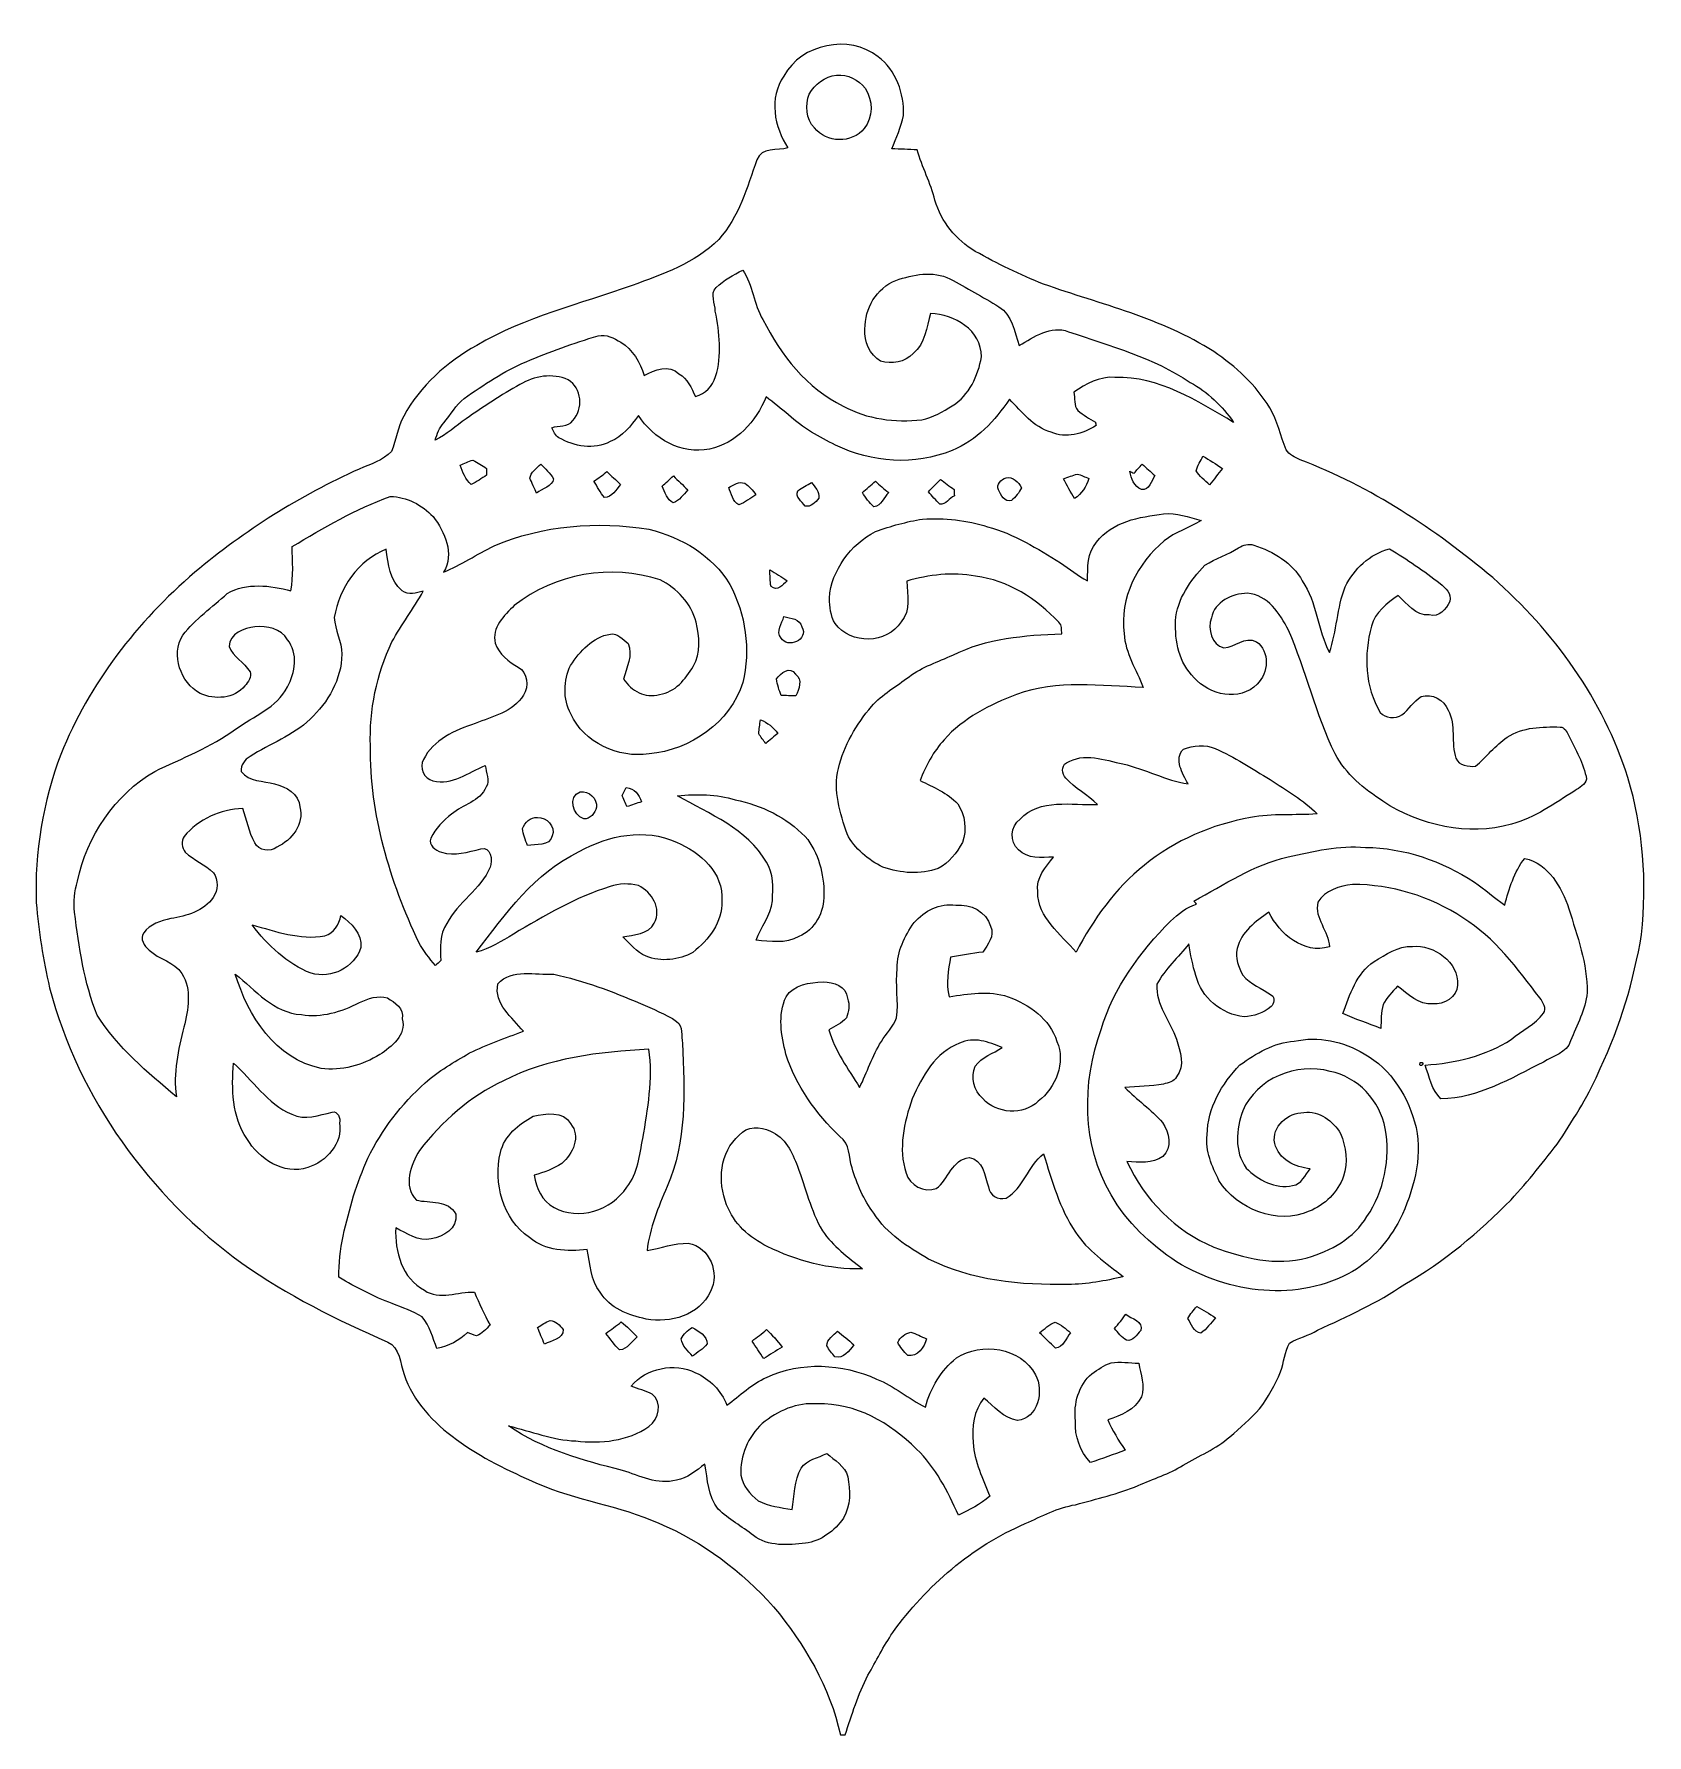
# Model space of a CAD drawing. Header units: centimetres. Extents: x -15.2 to 15.2, y -15.9 to 16.2.
import ezdxf

# ---------------------------------------------------------------- set-up
doc = ezdxf.new("R2010")
doc.units = ezdxf.units.CM
doc.header["$MEASUREMENT"] = 0
doc.layers.add('Camada 1', color=7, linetype='Continuous')

msp = doc.modelspace()

# ---------------------------------------------------------------- linework, layer by layer
at = {"layer": 'Camada 1', "color": 13}
for points, knots in [([(-1.11125, 15.367), (-0.77999, 15.98189), (0.12277, 16.16181), (0.66887, 15.73354), (0.66887, 15.73354), (1.00718, 15.47918), (1.16593, 15.0368), (1.14406, 14.62405), (1.14406, 14.62405), (1.10102, 14.40639), (1.01177, 14.20072), (0.92392, 13.99787), (0.92392, 13.99787), (1.08373, 13.98905), (1.24495, 13.98587), (1.40547, 13.97564), (1.40547, 13.97564), (1.49719, 13.65144), (1.65735, 13.35158), (1.74061, 13.02456), (1.74061, 13.02456), (1.86231, 12.62168), (2.13642, 12.27314), (2.50014, 12.06182), (2.50014, 12.06182), (2.91606, 11.82899), (3.34539, 11.61979), (3.78848, 11.44411), (3.78848, 11.44411), (4.87151, 11.06029), (6.01945, 10.79888), (6.99841, 10.17164), (6.99841, 10.17164), (7.41151, 9.88977), (7.7918, 9.54229), (8.05392, 9.11225), (8.05392, 9.11225), (8.20067, 8.86601), (8.255, 8.58026), (8.3626, 8.31779), (8.3626, 8.31779), (8.42539, 8.22607), (8.52487, 8.17457), (8.62471, 8.13153), (8.62471, 8.13153), (9.95997, 7.62423), (11.16789, 6.82308), (12.25762, 5.90691), (12.25762, 5.90691), (13.4052, 4.89373), (14.34712, 3.60892), (14.80502, 2.13713), (14.80502, 2.13713), (15.09712, 1.18216), (15.16697, 0.16828), (15.06608, -0.82303), (15.06608, -0.82303), (14.91827, -1.69439), (14.66356, -2.55094), (14.28468, -3.35033), (14.28468, -3.35033), (14.09277, -3.83469), (13.79855, -4.26685), (13.52621, -4.70782), (13.52621, -4.70782), (13.23269, -5.09305), (12.93036, -5.47229), (12.60299, -5.83001), (12.60299, -5.83001), (11.99974, -6.43502), (11.34604, -7.00193), (10.5978, -7.42103), (10.5978, -7.42103), (10.08874, -7.77875), (9.51442, -8.02217), (8.95632, -8.29063), (8.95632, -8.29063), (8.79052, -8.39505), (8.5912, -8.42892), (8.42645, -8.53369), (8.42645, -8.53369), (8.3372, -8.70126), (8.32273, -8.89706), (8.255, -9.0738), (8.255, -9.0738), (8.15869, -9.32321), (8.0204, -9.55534), (7.86306, -9.77089), (7.86306, -9.77089), (7.69373, -9.96491), (7.49371, -10.1286), (7.30215, -10.30005), (7.30215, -10.30005), (7.04109, -10.52724), (6.71795, -10.66236), (6.42161, -10.83522), (6.42161, -10.83522), (6.15703, -11.00067), (5.85752, -11.09486), (5.57318, -11.21904), (5.57318, -11.21904), (5.19218, -11.37849), (4.78896, -11.46881), (4.39314, -11.58134), (4.39314, -11.58134), (4.05553, -11.63461), (3.75214, -11.79936), (3.44382, -11.938), (3.44382, -11.938), (2.43417, -12.36486), (1.58468, -13.1124), (0.94298, -13.99293), (0.94298, -13.99293), (0.76941, -14.25116), (0.63147, -14.53021), (0.47625, -14.79938), (0.47625, -14.79938), (0.29175, -15.1578), (0.16933, -15.54198), (0.04798, -15.92509), (0.04798, -15.92509), (0.02505, -15.92509), (-0.02081, -15.92545), (-0.04374, -15.92545), (-0.04374, -15.92545), (-0.23848, -15.0241), (-0.72143, -14.21236), (-1.3021, -13.50716), (-1.3021, -13.50716), (-1.90429, -12.84217), (-2.6349, -12.2742), (-3.46922, -11.932), (-3.46922, -11.932), (-4.20652, -11.59122), (-5.03202, -11.50726), (-5.7725, -11.17529), (-5.7725, -11.17529), (-6.29532, -10.93858), (-6.82308, -10.70116), (-7.28063, -10.34874), (-7.28063, -10.34874), (-7.71596, -10.04605), (-8.10048, -9.63119), (-8.27158, -9.12213), (-8.27158, -9.12213), (-8.34708, -8.91681), (-8.34461, -8.61483), (-8.58097, -8.51535), (-8.58097, -8.51535), (-9.53417, -8.09131), (-10.47715, -7.62988), (-11.33087, -7.02522), (-11.33087, -7.02522), (-13.07183, -5.76474), (-14.40568, -3.91619), (-14.95743, -1.83056), (-14.95743, -1.83056), (-15.07596, -1.30175), (-15.16309, -0.76482), (-15.20649, -0.22437), (-15.20649, -0.22437), (-15.24988, 0.72672), (-15.07419, 1.68169), (-14.74541, 2.57246), (-14.74541, 2.57246), (-14.20813, 3.90596), (-13.30678, 5.07824), (-12.21669, 6.00781), (-12.21669, 6.00781), (-11.28148, 6.79662), (-10.23585, 7.45455), (-9.11966, 7.95408), (-9.11966, 7.95408), (-8.90588, 8.0458), (-8.67622, 8.11847), (-8.50583, 8.28604), (-8.50583, 8.28604), (-8.42469, 8.50547), (-8.39011, 8.74289), (-8.27864, 8.95138), (-8.27864, 8.95138), (-7.97101, 9.52606), (-7.46266, 9.97197), (-6.89998, 10.28876), (-6.89998, 10.28876), (-5.99123, 10.82393), (-4.95582, 11.06488), (-3.97122, 11.41695), (-3.97122, 11.41695), (-3.39372, 11.63285), (-2.78412, 11.83816), (-2.33856, 12.28619), (-2.33856, 12.28619), (-1.95862, 12.70917), (-1.80128, 13.26691), (-1.61784, 13.79008), (-1.61784, 13.79008), (-1.53917, 14.03068), (-1.22379, 13.96118), (-1.03223, 14.01304), (-1.03223, 14.01304), (-1.29258, 14.41027), (-1.39559, 14.95601), (-1.11125, 15.367), (-1.11125, 15.367), (-1.11125, 15.367), (-1.11125, 15.367), (-1.11125, 15.367)], [0, 0, 0, 0, 0.01886792, 0.01886792, 0.01886792, 0.01886792, 0.03773585, 0.03773585, 0.03773585, 0.03773585, 0.05660377, 0.05660377, 0.05660377, 0.05660377, 0.0754717, 0.0754717, 0.0754717, 0.0754717, 0.09433962, 0.09433962, 0.09433962, 0.09433962, 0.11320755, 0.11320755, 0.11320755, 0.11320755, 0.13207547, 0.13207547, 0.13207547, 0.13207547, 0.1509434, 0.1509434, 0.1509434, 0.1509434, 0.16981132, 0.16981132, 0.16981132, 0.16981132, 0.18867925, 0.18867925, 0.18867925, 0.18867925, 0.20754717, 0.20754717, 0.20754717, 0.20754717, 0.22641509, 0.22641509, 0.22641509, 0.22641509, 0.24528302, 0.24528302, 0.24528302, 0.24528302, 0.26415094, 0.26415094, 0.26415094, 0.26415094, 0.28301887, 0.28301887, 0.28301887, 0.28301887, 0.30188679, 0.30188679, 0.30188679, 0.30188679, 0.32075472, 0.32075472, 0.32075472, 0.32075472, 0.33962264, 0.33962264, 0.33962264, 0.33962264, 0.35849057, 0.35849057, 0.35849057, 0.35849057, 0.37735849, 0.37735849, 0.37735849, 0.37735849, 0.39622642, 0.39622642, 0.39622642, 0.39622642, 0.41509434, 0.41509434, 0.41509434, 0.41509434, 0.43396226, 0.43396226, 0.43396226, 0.43396226, 0.45283019, 0.45283019, 0.45283019, 0.45283019, 0.47169811, 0.47169811, 0.47169811, 0.47169811, 0.49056604, 0.49056604, 0.49056604, 0.49056604, 0.50943396, 0.50943396, 0.50943396, 0.50943396, 0.52830189, 0.52830189, 0.52830189, 0.52830189, 0.54716981, 0.54716981, 0.54716981, 0.54716981, 0.56603774, 0.56603774, 0.56603774, 0.56603774, 0.58490566, 0.58490566, 0.58490566, 0.58490566, 0.60377358, 0.60377358, 0.60377358, 0.60377358, 0.62264151, 0.62264151, 0.62264151, 0.62264151, 0.64150943, 0.64150943, 0.64150943, 0.64150943, 0.66037736, 0.66037736, 0.66037736, 0.66037736, 0.67924528, 0.67924528, 0.67924528, 0.67924528, 0.69811321, 0.69811321, 0.69811321, 0.69811321, 0.71698113, 0.71698113, 0.71698113, 0.71698113, 0.73584906, 0.73584906, 0.73584906, 0.73584906, 0.75471698, 0.75471698, 0.75471698, 0.75471698, 0.77358491, 0.77358491, 0.77358491, 0.77358491, 0.79245283, 0.79245283, 0.79245283, 0.79245283, 0.81132075, 0.81132075, 0.81132075, 0.81132075, 0.83018868, 0.83018868, 0.83018868, 0.83018868, 0.8490566, 0.8490566, 0.8490566, 0.8490566, 0.86792453, 0.86792453, 0.86792453, 0.86792453, 0.88679245, 0.88679245, 0.88679245, 0.88679245, 0.90566038, 0.90566038, 0.90566038, 0.90566038, 0.9245283, 0.9245283, 0.9245283, 0.9245283, 0.94339623, 0.94339623, 0.94339623, 0.94339623, 0.96226415, 0.96226415, 0.96226415, 0.96226415, 1, 1, 1, 1]), ([(-0.11712, 15.38287), (-0.33831, 15.36665), (-0.51999, 15.2086), (-0.635, 15.0301), (-0.635, 15.0301), (-0.69991, 14.82302), (-0.70132, 14.55314), (-0.53128, 14.39227), (-0.53128, 14.39227), (-0.31362, 14.10017), (0.17921, 14.09418), (0.40358, 14.37887), (0.40358, 14.37887), (0.57891, 14.59018), (0.57009, 14.91262), (0.4251, 15.13734), (0.4251, 15.13734), (0.29139, 15.29327), (0.09772, 15.41392), (-0.11712, 15.38287), (-0.11712, 15.38287), (-0.11712, 15.38287), (-0.11712, 15.38287), (-0.11712, 15.38287)], [0, 0, 0, 0, 0.14285714, 0.14285714, 0.14285714, 0.14285714, 0.28571429, 0.28571429, 0.28571429, 0.28571429, 0.42857143, 0.42857143, 0.42857143, 0.42857143, 0.57142857, 0.57142857, 0.57142857, 0.57142857, 0.71428571, 0.71428571, 0.71428571, 0.71428571, 1, 1, 1, 1]), ([(-2.38443, 11.37885), (-2.50966, 11.26314), (-2.39959, 11.07511), (-2.40242, 10.93329), (-2.40242, 10.93329), (-2.32586, 10.52865), (-2.27048, 10.09897), (-2.39677, 9.69821), (-2.39677, 9.69821), (-2.45392, 9.51865), (-2.59151, 9.37613), (-2.77354, 9.32321), (-2.77354, 9.32321), (-2.85856, 9.47914), (-2.92171, 9.66294), (-3.08786, 9.75254), (-3.08786, 9.75254), (-3.27731, 9.93563), (-3.54542, 9.82486), (-3.74333, 9.7215), (-3.74333, 9.7215), (-3.82305, 9.96844), (-3.95887, 10.21115), (-4.18606, 10.34874), (-4.18606, 10.34874), (-4.31306, 10.42141), (-4.46052, 10.50925), (-4.61222, 10.46621), (-4.61222, 10.46621), (-5.07541, 10.33568), (-5.52591, 10.16388), (-5.97006, 9.97973), (-5.97006, 9.97973), (-6.38881, 9.80264), (-6.76698, 9.54687), (-7.13705, 9.28652), (-7.13705, 9.28652), (-7.29968, 9.16446), (-7.39069, 8.97784), (-7.52299, 8.82756), (-7.52299, 8.82756), (-7.60624, 8.73584), (-7.64963, 8.61836), (-7.68526, 8.50194), (-7.68526, 8.50194), (-7.47078, 8.60354), (-7.29509, 8.76653), (-7.10212, 8.90164), (-7.10212, 8.90164), (-6.77439, 9.13236), (-6.4389, 9.3532), (-6.08859, 9.54899), (-6.08859, 9.54899), (-5.82013, 9.70986), (-5.47053, 9.77441), (-5.17948, 9.63718), (-5.17948, 9.63718), (-4.91278, 9.48972), (-4.88879, 9.0805), (-5.09058, 8.86848), (-5.09058, 8.86848), (-5.1756, 8.74289), (-5.3654, 8.77923), (-5.48464, 8.73584), (-5.48464, 8.73584), (-5.45394, 8.66528), (-5.42502, 8.58626), (-5.35411, 8.54604), (-5.35411, 8.54604), (-5.06483, 8.38094), (-4.68948, 8.30968), (-4.38362, 8.47302), (-4.38362, 8.47302), (-4.15184, 8.56968), (-3.99168, 8.76547), (-3.85269, 8.96585), (-3.85269, 8.96585), (-3.56694, 8.53122), (-3.04483, 8.21584), (-2.51107, 8.33261), (-2.51107, 8.33261), (-2.00343, 8.43421), (-1.63936, 8.85684), (-1.44498, 9.31474), (-1.44498, 9.31474), (-1.15041, 9.10661), (-0.90064, 8.83955), (-0.59055, 8.65258), (-0.59055, 8.65258), (-0.44133, 8.56474), (-0.28751, 8.48431), (-0.13335, 8.40528), (-0.13335, 8.40528), (0.54469, 8.07614), (1.36172, 8.01511), (2.0634, 8.30827), (2.0634, 8.30827), (2.52765, 8.48889), (2.86949, 8.87342), (3.14748, 9.27171), (3.14748, 9.27171), (3.3782, 9.03182), (3.59339, 8.74889), (3.92818, 8.65187), (3.92818, 8.65187), (4.2097, 8.52593), (4.52861, 8.62012), (4.77908, 8.77394), (4.77908, 8.77394), (4.77555, 8.79052), (4.76885, 8.82403), (4.76532, 8.84096), (4.76532, 8.84096), (4.64926, 8.90235), (4.53849, 8.97608), (4.43618, 9.05757), (4.43618, 9.05757), (4.35398, 9.1507), (4.38256, 9.29605), (4.35645, 9.40541), (4.35645, 9.40541), (4.58646, 9.55675), (4.84364, 9.7095), (5.13221, 9.68481), (5.13221, 9.68481), (5.96124, 9.70562), (6.6869, 9.24384), (7.37129, 8.83638), (7.37129, 8.83638), (7.15927, 9.14576), (6.88164, 9.40682), (6.55461, 9.58991), (6.55461, 9.58991), (5.85929, 10.05769), (5.0419, 10.28136), (4.25662, 10.54594), (4.25662, 10.54594), (3.92783, 10.67752), (3.60468, 10.44575), (3.33022, 10.28841), (3.33022, 10.28841), (3.22686, 10.54206), (3.20287, 10.86944), (2.94252, 11.01796), (2.94252, 11.01796), (2.64231, 11.20387), (2.33116, 11.3725), (2.02283, 11.54465), (2.02283, 11.54465), (1.69862, 11.70129), (1.32715, 11.62509), (1.0033, 11.51396), (1.0033, 11.51396), (0.63571, 11.36932), (0.41169, 10.98162), (0.42051, 10.59603), (0.42051, 10.59603), (0.4004, 10.36355), (0.51047, 10.11167), (0.71402, 9.99137), (0.71402, 9.99137), (0.92322, 9.93069), (1.17792, 9.96456), (1.3275, 10.13742), (1.3275, 10.13742), (1.55575, 10.3184), (1.58291, 10.63202), (1.65559, 10.89201), (1.65559, 10.89201), (2.10926, 10.8772), (2.61549, 10.57592), (2.61867, 10.07181), (2.61867, 10.07181), (2.55164, 9.71973), (2.38972, 9.34156), (2.06657, 9.15), (2.06657, 9.15), (1.88736, 9.04099), (1.7018, 8.92881), (1.49331, 8.88612), (1.49331, 8.88612), (0.98848, 8.82721), (0.46002, 8.896), (0.01023, 9.14188), (0.01023, 9.14188), (-0.67733, 9.47455), (-1.16417, 10.10885), (-1.5053, 10.77419), (-1.5053, 10.77419), (-1.67781, 11.06734), (-1.69369, 11.42471), (-1.88383, 11.70905), (-1.88383, 11.70905), (-2.06375, 11.62191), (-2.24014, 11.5189), (-2.38443, 11.37885), (-2.38443, 11.37885), (-2.38443, 11.37885), (-2.38443, 11.37885), (-2.38443, 11.37885)], [0, 0, 0, 0, 0.01960784, 0.01960784, 0.01960784, 0.01960784, 0.03921569, 0.03921569, 0.03921569, 0.03921569, 0.05882353, 0.05882353, 0.05882353, 0.05882353, 0.07843137, 0.07843137, 0.07843137, 0.07843137, 0.09803922, 0.09803922, 0.09803922, 0.09803922, 0.11764706, 0.11764706, 0.11764706, 0.11764706, 0.1372549, 0.1372549, 0.1372549, 0.1372549, 0.15686275, 0.15686275, 0.15686275, 0.15686275, 0.17647059, 0.17647059, 0.17647059, 0.17647059, 0.19607843, 0.19607843, 0.19607843, 0.19607843, 0.21568627, 0.21568627, 0.21568627, 0.21568627, 0.23529412, 0.23529412, 0.23529412, 0.23529412, 0.25490196, 0.25490196, 0.25490196, 0.25490196, 0.2745098, 0.2745098, 0.2745098, 0.2745098, 0.29411765, 0.29411765, 0.29411765, 0.29411765, 0.31372549, 0.31372549, 0.31372549, 0.31372549, 0.33333333, 0.33333333, 0.33333333, 0.33333333, 0.35294118, 0.35294118, 0.35294118, 0.35294118, 0.37254902, 0.37254902, 0.37254902, 0.37254902, 0.39215686, 0.39215686, 0.39215686, 0.39215686, 0.41176471, 0.41176471, 0.41176471, 0.41176471, 0.43137255, 0.43137255, 0.43137255, 0.43137255, 0.45098039, 0.45098039, 0.45098039, 0.45098039, 0.47058824, 0.47058824, 0.47058824, 0.47058824, 0.49019608, 0.49019608, 0.49019608, 0.49019608, 0.50980392, 0.50980392, 0.50980392, 0.50980392, 0.52941176, 0.52941176, 0.52941176, 0.52941176, 0.54901961, 0.54901961, 0.54901961, 0.54901961, 0.56862745, 0.56862745, 0.56862745, 0.56862745, 0.58823529, 0.58823529, 0.58823529, 0.58823529, 0.60784314, 0.60784314, 0.60784314, 0.60784314, 0.62745098, 0.62745098, 0.62745098, 0.62745098, 0.64705882, 0.64705882, 0.64705882, 0.64705882, 0.66666667, 0.66666667, 0.66666667, 0.66666667, 0.68627451, 0.68627451, 0.68627451, 0.68627451, 0.70588235, 0.70588235, 0.70588235, 0.70588235, 0.7254902, 0.7254902, 0.7254902, 0.7254902, 0.74509804, 0.74509804, 0.74509804, 0.74509804, 0.76470588, 0.76470588, 0.76470588, 0.76470588, 0.78431373, 0.78431373, 0.78431373, 0.78431373, 0.80392157, 0.80392157, 0.80392157, 0.80392157, 0.82352941, 0.82352941, 0.82352941, 0.82352941, 0.84313725, 0.84313725, 0.84313725, 0.84313725, 0.8627451, 0.8627451, 0.8627451, 0.8627451, 0.88235294, 0.88235294, 0.88235294, 0.88235294, 0.90196078, 0.90196078, 0.90196078, 0.90196078, 0.92156863, 0.92156863, 0.92156863, 0.92156863, 0.94117647, 0.94117647, 0.94117647, 0.94117647, 0.96078431, 0.96078431, 0.96078431, 0.96078431, 1, 1, 1, 1]), ([(-7.21466, 8.0264), (-7.16598, 7.89764), (-7.11447, 7.75617), (-7.0037, 7.66586), (-7.0037, 7.66586), (-6.90139, 7.71243), (-6.81179, 7.78087), (-6.71513, 7.83696), (-6.71513, 7.83696), (-6.71477, 7.86977), (-6.71442, 7.93574), (-6.71407, 7.96854), (-6.71407, 7.96854), (-6.79768, 8.02464), (-6.88411, 8.07544), (-6.97265, 8.12165), (-6.97265, 8.12165), (-7.05873, 8.10719), (-7.13564, 8.06168), (-7.21466, 8.0264), (-7.21466, 8.0264), (-7.21466, 8.0264), (-7.21466, 8.0264), (-7.21466, 8.0264)], [0, 0, 0, 0, 0.14285714, 0.14285714, 0.14285714, 0.14285714, 0.28571429, 0.28571429, 0.28571429, 0.28571429, 0.42857143, 0.42857143, 0.42857143, 0.42857143, 0.57142857, 0.57142857, 0.57142857, 0.57142857, 0.71428571, 0.71428571, 0.71428571, 0.71428571, 1, 1, 1, 1]), ([(-5.69313, 8.04933), (-5.77039, 7.97137), (-5.88433, 7.89693), (-5.90056, 7.78192), (-5.90056, 7.78192), (-5.86846, 7.71172), (-5.80461, 7.57132), (-5.77286, 7.50111), (-5.77286, 7.50111), (-5.67302, 7.58966), (-5.47229, 7.62282), (-5.45148, 7.77346), (-5.45148, 7.77346), (-5.51286, 7.88035), (-5.61199, 7.95902), (-5.69313, 8.04933), (-5.69313, 8.04933), (-5.69313, 8.04933), (-5.69313, 8.04933), (-5.69313, 8.04933)], [0, 0, 0, 0, 0.16666667, 0.16666667, 0.16666667, 0.16666667, 0.33333333, 0.33333333, 0.33333333, 0.33333333, 0.5, 0.5, 0.5, 0.5, 0.66666667, 0.66666667, 0.66666667, 0.66666667, 1, 1, 1, 1]), ([(5.49451, 7.87541), (5.46735, 7.88811), (5.44054, 7.90046), (5.41443, 7.91245), (5.41443, 7.91245), (5.43595, 7.77663), (5.49698, 7.62635), (5.6321, 7.5692), (5.6321, 7.5692), (5.78238, 7.5438), (5.82048, 7.73465), (5.8868, 7.83237), (5.8868, 7.83237), (5.80672, 7.90399), (5.72699, 7.97595), (5.64797, 8.04757), (5.64797, 8.04757), (5.594, 7.99218), (5.54249, 7.93538), (5.49451, 7.87541), (5.49451, 7.87541), (5.49451, 7.87541), (5.49451, 7.87541), (5.49451, 7.87541)], [0, 0, 0, 0, 0.14285714, 0.14285714, 0.14285714, 0.14285714, 0.28571429, 0.28571429, 0.28571429, 0.28571429, 0.42857143, 0.42857143, 0.42857143, 0.42857143, 0.57142857, 0.57142857, 0.57142857, 0.57142857, 0.71428571, 0.71428571, 0.71428571, 0.71428571, 1, 1, 1, 1]), ([(6.79274, 8.1975), (6.74864, 8.10719), (6.69431, 8.02076), (6.66327, 7.92445), (6.66327, 7.92445), (6.72712, 7.81897), (6.82978, 7.74312), (6.91797, 7.65775), (6.91797, 7.65775), (6.99876, 7.76005), (7.0799, 7.86236), (7.15927, 7.96572), (7.15927, 7.96572), (7.0418, 8.05039), (6.91797, 8.12553), (6.79274, 8.1975), (6.79274, 8.1975), (6.79274, 8.1975), (6.79274, 8.1975), (6.79274, 8.1975)], [0, 0, 0, 0, 0.16666667, 0.16666667, 0.16666667, 0.16666667, 0.33333333, 0.33333333, 0.33333333, 0.33333333, 0.5, 0.5, 0.5, 0.5, 0.66666667, 0.66666667, 0.66666667, 0.66666667, 1, 1, 1, 1]), ([(-4.69124, 7.7283), (-4.62703, 7.62423), (-4.57412, 7.51029), (-4.49227, 7.41786), (-4.49227, 7.41786), (-4.34799, 7.42703), (-4.27249, 7.56532), (-4.18994, 7.6641), (-4.18994, 7.6641), (-4.27673, 7.74629), (-4.36316, 7.82743), (-4.44959, 7.90892), (-4.44959, 7.90892), (-4.52543, 7.84225), (-4.60551, 7.78122), (-4.69124, 7.7283), (-4.69124, 7.7283), (-4.69124, 7.7283), (-4.69124, 7.7283), (-4.69124, 7.7283)], [0, 0, 0, 0, 0.16666667, 0.16666667, 0.16666667, 0.16666667, 0.33333333, 0.33333333, 0.33333333, 0.33333333, 0.5, 0.5, 0.5, 0.5, 0.66666667, 0.66666667, 0.66666667, 0.66666667, 1, 1, 1, 1]), ([(-3.40572, 7.63023), (-3.34821, 7.51946), (-3.31823, 7.37341), (-3.1944, 7.31591), (-3.1944, 7.31591), (-3.07869, 7.36459), (-3.00073, 7.4676), (-2.92347, 7.56179), (-2.92347, 7.56179), (-3.01237, 7.65034), (-3.10268, 7.73783), (-3.19229, 7.82496), (-3.19229, 7.82496), (-3.2639, 7.76041), (-3.33516, 7.69549), (-3.40572, 7.63023), (-3.40572, 7.63023), (-3.40572, 7.63023), (-3.40572, 7.63023), (-3.40572, 7.63023)], [0, 0, 0, 0, 0.16666667, 0.16666667, 0.16666667, 0.16666667, 0.33333333, 0.33333333, 0.33333333, 0.33333333, 0.5, 0.5, 0.5, 0.5, 0.66666667, 0.66666667, 0.66666667, 0.66666667, 1, 1, 1, 1]), ([(-2.14948, 7.60801), (-2.10009, 7.49159), (-2.07786, 7.34448), (-1.95721, 7.27781), (-1.95721, 7.27781), (-1.83938, 7.32226), (-1.74237, 7.40657), (-1.63583, 7.47183), (-1.63583, 7.47183), (-1.69968, 7.54944), (-1.76107, 7.63446), (-1.84856, 7.68667), (-1.84856, 7.68667), (-1.95509, 7.73359), (-2.05599, 7.64787), (-2.14948, 7.60801), (-2.14948, 7.60801), (-2.14948, 7.60801), (-2.14948, 7.60801), (-2.14948, 7.60801)], [0, 0, 0, 0, 0.16666667, 0.16666667, 0.16666667, 0.16666667, 0.33333333, 0.33333333, 0.33333333, 0.33333333, 0.5, 0.5, 0.5, 0.5, 0.66666667, 0.66666667, 0.66666667, 0.66666667, 1, 1, 1, 1]), ([(-0.84631, 7.54451), (-0.91087, 7.43197), (-0.76094, 7.34236), (-0.71049, 7.25593), (-0.71049, 7.25593), (-0.60008, 7.23159), (-0.51294, 7.32649), (-0.4512, 7.40445), (-0.4512, 7.40445), (-0.42933, 7.53075), (-0.52317, 7.61259), (-0.58667, 7.7029), (-0.58667, 7.7029), (-0.67416, 7.6521), (-0.768, 7.60977), (-0.84631, 7.54451), (-0.84631, 7.54451), (-0.84631, 7.54451), (-0.84631, 7.54451), (-0.84631, 7.54451)], [0, 0, 0, 0, 0.16666667, 0.16666667, 0.16666667, 0.16666667, 0.33333333, 0.33333333, 0.33333333, 0.33333333, 0.5, 0.5, 0.5, 0.5, 0.66666667, 0.66666667, 0.66666667, 0.66666667, 1, 1, 1, 1]), ([(0.37042, 7.5117), (0.43639, 7.41821), (0.49812, 7.31837), (0.58737, 7.245), (0.58737, 7.245), (0.72919, 7.25664), (0.77752, 7.42386), (0.86713, 7.51311), (0.86713, 7.51311), (0.78105, 7.58155), (0.6985, 7.65351), (0.6156, 7.72548), (0.6156, 7.72548), (0.53375, 7.65422), (0.45367, 7.58119), (0.37042, 7.5117), (0.37042, 7.5117), (0.37042, 7.5117), (0.37042, 7.5117), (0.37042, 7.5117)], [0, 0, 0, 0, 0.16666667, 0.16666667, 0.16666667, 0.16666667, 0.33333333, 0.33333333, 0.33333333, 0.33333333, 0.5, 0.5, 0.5, 0.5, 0.66666667, 0.66666667, 0.66666667, 0.66666667, 1, 1, 1, 1]), ([(1.61713, 7.52651), (1.68416, 7.44573), (1.75542, 7.36812), (1.83127, 7.29439), (1.83127, 7.29439), (1.94345, 7.28063), (2.01401, 7.40622), (2.10573, 7.45243), (2.10573, 7.45243), (2.10432, 7.48136), (2.10185, 7.53992), (2.10044, 7.5692), (2.10044, 7.5692), (2.01436, 7.63094), (1.9304, 7.69549), (1.84714, 7.76076), (1.84714, 7.76076), (1.76847, 7.68456), (1.69333, 7.60518), (1.61713, 7.52651), (1.61713, 7.52651), (1.61713, 7.52651), (1.61713, 7.52651), (1.61713, 7.52651)], [0, 0, 0, 0, 0.14285714, 0.14285714, 0.14285714, 0.14285714, 0.28571429, 0.28571429, 0.28571429, 0.28571429, 0.42857143, 0.42857143, 0.42857143, 0.42857143, 0.57142857, 0.57142857, 0.57142857, 0.57142857, 0.71428571, 0.71428571, 0.71428571, 0.71428571, 1, 1, 1, 1]), ([(3.08046, 7.79216), (2.98944, 7.75864), (2.89243, 7.66798), (2.93864, 7.5632), (2.93864, 7.5632), (2.97921, 7.46584), (3.05611, 7.32049), (3.18347, 7.35965), (3.18347, 7.35965), (3.2572, 7.43056), (3.32987, 7.50817), (3.37185, 7.60307), (3.37185, 7.60307), (3.32105, 7.70643), (3.20357, 7.82426), (3.08046, 7.79216), (3.08046, 7.79216), (3.08046, 7.79216), (3.08046, 7.79216), (3.08046, 7.79216)], [0, 0, 0, 0, 0.16666667, 0.16666667, 0.16666667, 0.16666667, 0.33333333, 0.33333333, 0.33333333, 0.33333333, 0.5, 0.5, 0.5, 0.5, 0.66666667, 0.66666667, 0.66666667, 0.66666667, 1, 1, 1, 1]), ([(4.16384, 7.77311), (4.22698, 7.64469), (4.30071, 7.52157), (4.37197, 7.39704), (4.37197, 7.39704), (4.50039, 7.49053), (4.60199, 7.61929), (4.64079, 7.77699), (4.64079, 7.77699), (4.56918, 7.80486), (4.50144, 7.84401), (4.4256, 7.85742), (4.4256, 7.85742), (4.33458, 7.84296), (4.25274, 7.79604), (4.16384, 7.77311), (4.16384, 7.77311), (4.16384, 7.77311), (4.16384, 7.77311), (4.16384, 7.77311)], [0, 0, 0, 0, 0.16666667, 0.16666667, 0.16666667, 0.16666667, 0.33333333, 0.33333333, 0.33333333, 0.33333333, 0.5, 0.5, 0.5, 0.5, 0.66666667, 0.66666667, 0.66666667, 0.66666667, 1, 1, 1, 1]), ([(-8.53087, 7.43691), (-9.18563, 7.20407), (-9.78641, 6.84424), (-10.38401, 6.49464), (-10.38401, 6.49464), (-10.37343, 6.21736), (-10.35509, 5.93619), (-10.40412, 5.66103), (-10.40412, 5.66103), (-10.79465, 5.75874), (-11.24091, 5.81942), (-11.60674, 5.60811), (-11.60674, 5.60811), (-11.88932, 5.35023), (-12.20682, 5.12516), (-12.44459, 4.82247), (-12.44459, 4.82247), (-12.67319, 4.44429), (-12.48833, 3.92889), (-12.11651, 3.72216), (-12.11651, 3.72216), (-11.84628, 3.59657), (-11.46916, 3.62021), (-11.27337, 3.86574), (-11.27337, 3.86574), (-11.22186, 3.93629), (-11.12979, 4.03542), (-11.17706, 4.13244), (-11.17706, 4.13244), (-11.28395, 4.31024), (-11.49491, 4.41431), (-11.57288, 4.60975), (-11.57288, 4.60975), (-11.56582, 4.85281), (-11.28395, 4.95335), (-11.08393, 4.98193), (-11.08393, 4.98193), (-10.86132, 4.99674), (-10.58933, 4.95159), (-10.4708, 4.73569), (-10.4708, 4.73569), (-10.26407, 4.48275), (-10.32228, 4.11233), (-10.4715, 3.84457), (-10.4715, 3.84457), (-10.67012, 3.45228), (-11.11215, 3.29459), (-11.44764, 3.04906), (-11.44764, 3.04906), (-11.91331, 2.70686), (-12.45694, 2.50119), (-12.9727, 2.25249), (-12.9727, 2.25249), (-13.72553, 1.81222), (-14.25222, 1.02729), (-14.43214, 0.17956), (-14.43214, 0.17956), (-14.48188, -0.01058), (-14.51081, -0.2092), (-14.48541, -0.40569), (-14.48541, -0.40569), (-14.39827, -1.06257), (-14.30937, -1.73002), (-14.05819, -2.34774), (-14.05819, -2.34774), (-13.67296, -2.95557), (-13.1131, -3.42829), (-12.56594, -3.88549), (-12.56594, -3.88549), (-12.62909, -3.44205), (-12.53102, -2.99861), (-12.42272, -2.57034), (-12.42272, -2.57034), (-12.34616, -2.2412), (-12.26608, -1.8669), (-12.46258, -1.56175), (-12.46258, -1.56175), (-12.60299, -1.33632), (-12.89685, -1.29999), (-13.07712, -1.1176), (-13.07712, -1.1176), (-13.17413, -1.04458), (-13.25915, -0.90699), (-13.18048, -0.79093), (-13.18048, -0.79093), (-13.06724, -0.62653), (-12.85558, -0.56833), (-12.67001, -0.52599), (-12.67001, -0.52599), (-12.3758, -0.47202), (-12.04736, -0.38982), (-11.86991, -0.12453), (-11.86991, -0.12453), (-11.77255, 0.00882), (-11.77431, 0.20567), (-11.86674, 0.33973), (-11.86674, 0.33973), (-12.02161, 0.49565), (-12.23645, 0.5775), (-12.39732, 0.72672), (-12.39732, 0.72672), (-12.46293, 0.80998), (-12.48304, 0.93451), (-12.41954, 1.02517), (-12.41954, 1.02517), (-12.1479, 1.3462), (-11.73268, 1.53987), (-11.31217, 1.55046), (-11.31217, 1.55046), (-11.23421, 1.33597), (-11.19787, 1.10631), (-11.08781, 0.90452), (-11.08781, 0.90452), (-11.01125, 0.75353), (-10.79923, 0.72284), (-10.66976, 0.8255), (-10.66976, 0.8255), (-10.38754, 0.95144), (-10.15118, 1.25801), (-10.23514, 1.5815), (-10.23514, 1.5815), (-10.25596, 1.82351), (-10.49338, 1.97097), (-10.71316, 2.01471), (-10.71316, 2.01471), (-10.92447, 2.07786), (-11.19576, 2.05176), (-11.3411, 2.24825), (-11.3411, 2.24825), (-11.35909, 2.36855), (-11.27478, 2.4765), (-11.17671, 2.53471), (-11.17671, 2.53471), (-10.80135, 2.77107), (-10.36779, 2.92347), (-10.04535, 3.23709), (-10.04535, 3.23709), (-9.70598, 3.55071), (-9.44739, 3.99062), (-9.44739, 4.46299), (-9.44739, 4.46299), (-9.44351, 4.70359), (-9.57615, 4.91949), (-9.58709, 5.1562), (-9.58709, 5.1562), (-9.49678, 5.71077), (-9.14047, 6.23499), (-8.60637, 6.44525), (-8.60637, 6.44525), (-8.57391, 6.16903), (-8.54004, 5.84835), (-8.30827, 5.66103), (-8.30827, 5.66103), (-8.19221, 5.56507), (-8.04016, 5.6201), (-7.91069, 5.64868), (-7.91069, 5.64868), (-8.09519, 5.32306), (-8.31885, 5.02144), (-8.50053, 4.69371), (-8.50053, 4.69371), (-8.79122, 4.08587), (-8.93022, 3.40783), (-8.90588, 2.73438), (-8.90588, 2.73438), (-8.92281, 1.44251), (-8.53722, 0.1838), (-7.99394, -0.97614), (-7.99394, -0.97614), (-7.90716, -1.13242), (-7.79321, -1.27247), (-7.67927, -1.41041), (-7.67927, -1.41041), (-7.64646, -1.37936), (-7.61365, -1.34867), (-7.58084, -1.31798), (-7.58084, -1.31798), (-7.58719, -1.08021), (-7.6133, -0.81986), (-7.46231, -0.6163), (-7.46231, -0.6163), (-7.25911, -0.21343), (-6.82308, 0.02469), (-6.64951, 0.44379), (-6.64951, 0.44379), (-6.59306, 0.57115), (-6.6361, 0.84949), (-6.82378, 0.79304), (-6.82378, 0.79304), (-7.06438, 0.72708), (-7.31802, 0.65617), (-7.56779, 0.72531), (-7.56779, 0.72531), (-7.67186, 0.76412), (-7.82602, 0.85901), (-7.76711, 0.99307), (-7.76711, 0.99307), (-7.68209, 1.1751), (-7.53145, 1.32256), (-7.37694, 1.4478), (-7.37694, 1.4478), (-7.1628, 1.62278), (-6.84459, 1.68451), (-6.72147, 1.95827), (-6.72147, 1.95827), (-6.64774, 2.08351), (-6.72606, 2.22885), (-6.74053, 2.36114), (-6.74053, 2.36114), (-7.06296, 2.23732), (-7.35718, 1.97661), (-7.72936, 2.0768), (-7.72936, 2.0768), (-7.89481, 2.10467), (-7.99006, 2.3301), (-7.90681, 2.47368), (-7.90681, 2.47368), (-7.72089, 2.85044), (-7.31061, 3.03283), (-6.93138, 3.15736), (-6.93138, 3.15736), (-6.60294, 3.28083), (-6.22018, 3.37432), (-6.01768, 3.68829), (-6.01768, 3.68829), (-5.91573, 3.85233), (-5.93513, 4.11692), (-6.11787, 4.21605), (-6.11787, 4.21605), (-6.2992, 4.32153), (-6.48441, 4.46264), (-6.55179, 4.66937), (-6.55179, 4.66937), (-6.62764, 4.96076), (-6.38316, 5.19606), (-6.19266, 5.38057), (-6.19266, 5.38057), (-5.43595, 5.98805), (-4.36316, 6.16514), (-3.44417, 5.86528), (-3.44417, 5.86528), (-3.12244, 5.709), (-2.8575, 5.41479), (-2.76154, 5.06801), (-2.76154, 5.06801), (-2.70898, 4.79496), (-2.66488, 4.4831), (-2.81869, 4.23228), (-2.81869, 4.23228), (-2.96616, 3.99697), (-3.15771, 3.73944), (-3.45546, 3.70417), (-3.45546, 3.70417), (-3.73098, 3.6195), (-3.98039, 3.77507), (-4.13279, 3.99098), (-4.13279, 3.99098), (-4.0827, 4.20582), (-3.94653, 4.44535), (-4.04813, 4.66584), (-4.04813, 4.66584), (-4.14655, 4.73639), (-4.24603, 4.86304), (-4.38079, 4.84293), (-4.38079, 4.84293), (-4.71664, 4.79037), (-4.95194, 4.51802), (-5.13151, 4.25168), (-5.13151, 4.25168), (-5.26591, 3.96875), (-5.27826, 3.61703), (-5.12868, 3.33657), (-5.12868, 3.33657), (-4.87609, 2.79153), (-4.23404, 2.49414), (-3.64949, 2.58304), (-3.64949, 2.58304), (-2.87126, 2.65395), (-2.12619, 3.17324), (-1.88101, 3.92889), (-1.88101, 3.92889), (-1.73884, 4.54519), (-1.82598, 5.21794), (-2.12796, 5.77497), (-2.12796, 5.77497), (-2.45322, 6.32883), (-3.04377, 6.6675), (-3.65301, 6.81919), (-3.65301, 6.81919), (-4.63091, 6.97301), (-5.65997, 6.89998), (-6.57472, 6.50416), (-6.57472, 6.50416), (-6.89716, 6.34824), (-7.19596, 6.14856), (-7.52687, 6.00957), (-7.52687, 6.00957), (-7.31485, 6.35564), (-7.50464, 6.76734), (-7.72442, 7.05838), (-7.72442, 7.05838), (-7.93291, 7.2771), (-8.22537, 7.4362), (-8.53087, 7.43691), (-8.53087, 7.43691), (-8.53087, 7.43691), (-8.53087, 7.43691), (-8.53087, 7.43691)], [0, 0, 0, 0, 0.01282051, 0.01282051, 0.01282051, 0.01282051, 0.02564103, 0.02564103, 0.02564103, 0.02564103, 0.03846154, 0.03846154, 0.03846154, 0.03846154, 0.05128205, 0.05128205, 0.05128205, 0.05128205, 0.06410256, 0.06410256, 0.06410256, 0.06410256, 0.07692308, 0.07692308, 0.07692308, 0.07692308, 0.08974359, 0.08974359, 0.08974359, 0.08974359, 0.1025641, 0.1025641, 0.1025641, 0.1025641, 0.11538462, 0.11538462, 0.11538462, 0.11538462, 0.12820513, 0.12820513, 0.12820513, 0.12820513, 0.14102564, 0.14102564, 0.14102564, 0.14102564, 0.15384615, 0.15384615, 0.15384615, 0.15384615, 0.16666667, 0.16666667, 0.16666667, 0.16666667, 0.17948718, 0.17948718, 0.17948718, 0.17948718, 0.19230769, 0.19230769, 0.19230769, 0.19230769, 0.20512821, 0.20512821, 0.20512821, 0.20512821, 0.21794872, 0.21794872, 0.21794872, 0.21794872, 0.23076923, 0.23076923, 0.23076923, 0.23076923, 0.24358974, 0.24358974, 0.24358974, 0.24358974, 0.25641026, 0.25641026, 0.25641026, 0.25641026, 0.26923077, 0.26923077, 0.26923077, 0.26923077, 0.28205128, 0.28205128, 0.28205128, 0.28205128, 0.29487179, 0.29487179, 0.29487179, 0.29487179, 0.30769231, 0.30769231, 0.30769231, 0.30769231, 0.32051282, 0.32051282, 0.32051282, 0.32051282, 0.33333333, 0.33333333, 0.33333333, 0.33333333, 0.34615385, 0.34615385, 0.34615385, 0.34615385, 0.35897436, 0.35897436, 0.35897436, 0.35897436, 0.37179487, 0.37179487, 0.37179487, 0.37179487, 0.38461538, 0.38461538, 0.38461538, 0.38461538, 0.3974359, 0.3974359, 0.3974359, 0.3974359, 0.41025641, 0.41025641, 0.41025641, 0.41025641, 0.42307692, 0.42307692, 0.42307692, 0.42307692, 0.43589744, 0.43589744, 0.43589744, 0.43589744, 0.44871795, 0.44871795, 0.44871795, 0.44871795, 0.46153846, 0.46153846, 0.46153846, 0.46153846, 0.47435897, 0.47435897, 0.47435897, 0.47435897, 0.48717949, 0.48717949, 0.48717949, 0.48717949, 0.5, 0.5, 0.5, 0.5, 0.51282051, 0.51282051, 0.51282051, 0.51282051, 0.52564103, 0.52564103, 0.52564103, 0.52564103, 0.53846154, 0.53846154, 0.53846154, 0.53846154, 0.55128205, 0.55128205, 0.55128205, 0.55128205, 0.56410256, 0.56410256, 0.56410256, 0.56410256, 0.57692308, 0.57692308, 0.57692308, 0.57692308, 0.58974359, 0.58974359, 0.58974359, 0.58974359, 0.6025641, 0.6025641, 0.6025641, 0.6025641, 0.61538462, 0.61538462, 0.61538462, 0.61538462, 0.62820513, 0.62820513, 0.62820513, 0.62820513, 0.64102564, 0.64102564, 0.64102564, 0.64102564, 0.65384615, 0.65384615, 0.65384615, 0.65384615, 0.66666667, 0.66666667, 0.66666667, 0.66666667, 0.67948718, 0.67948718, 0.67948718, 0.67948718, 0.69230769, 0.69230769, 0.69230769, 0.69230769, 0.70512821, 0.70512821, 0.70512821, 0.70512821, 0.71794872, 0.71794872, 0.71794872, 0.71794872, 0.73076923, 0.73076923, 0.73076923, 0.73076923, 0.74358974, 0.74358974, 0.74358974, 0.74358974, 0.75641026, 0.75641026, 0.75641026, 0.75641026, 0.76923077, 0.76923077, 0.76923077, 0.76923077, 0.78205128, 0.78205128, 0.78205128, 0.78205128, 0.79487179, 0.79487179, 0.79487179, 0.79487179, 0.80769231, 0.80769231, 0.80769231, 0.80769231, 0.82051282, 0.82051282, 0.82051282, 0.82051282, 0.83333333, 0.83333333, 0.83333333, 0.83333333, 0.84615385, 0.84615385, 0.84615385, 0.84615385, 0.85897436, 0.85897436, 0.85897436, 0.85897436, 0.87179487, 0.87179487, 0.87179487, 0.87179487, 0.88461538, 0.88461538, 0.88461538, 0.88461538, 0.8974359, 0.8974359, 0.8974359, 0.8974359, 0.91025641, 0.91025641, 0.91025641, 0.91025641, 0.92307692, 0.92307692, 0.92307692, 0.92307692, 0.93589744, 0.93589744, 0.93589744, 0.93589744, 0.94871795, 0.94871795, 0.94871795, 0.94871795, 0.96153846, 0.96153846, 0.96153846, 0.96153846, 0.97435897, 0.97435897, 0.97435897, 0.97435897, 1, 1, 1, 1]), ([(6.05084, 7.11024), (5.59717, 7.05026), (5.07577, 6.96736), (4.78684, 6.57296), (4.78684, 6.57296), (4.60516, 6.37611), (4.62104, 6.09671), (4.61927, 5.84764), (4.61927, 5.84764), (4.43089, 5.93266), (4.28166, 6.07977), (4.10598, 6.18525), (4.10598, 6.18525), (3.67171, 6.45266), (3.23427, 6.73806), (2.73368, 6.8647), (2.73368, 6.8647), (2.33998, 6.99417), (1.92017, 7.03756), (1.50777, 7.01005), (1.50777, 7.01005), (1.20438, 6.96595), (0.9077, 6.87881), (0.61948, 6.77721), (0.61948, 6.77721), (0.15311, 6.53274), (-0.21167, 6.05472), (-0.25118, 5.52062), (-0.25118, 5.52062), (-0.24483, 5.35728), (-0.22931, 5.18336), (-0.14499, 5.03978), (-0.14499, 5.03978), (0.15946, 4.6415), (0.82762, 4.64785), (1.10208, 5.07153), (1.10208, 5.07153), (1.29152, 5.29131), (1.22202, 5.57918), (1.2065, 5.83988), (1.2065, 5.83988), (1.62666, 5.96583), (2.07363, 6.0138), (2.50719, 5.93231), (2.50719, 5.93231), (3.11891, 5.86034), (3.66289, 5.50651), (4.07599, 5.06448), (4.07599, 5.06448), (4.14443, 5.01227), (4.12221, 4.9216), (4.13314, 4.84787), (4.13314, 4.84787), (3.4357, 4.82106), (2.71074, 4.76532), (2.07786, 4.44676), (2.07786, 4.44676), (1.79987, 4.31624), (1.49931, 4.22557), (1.2513, 4.0386), (1.2513, 4.0386), (1.01318, 3.8548), (0.7433, 3.70734), (0.54363, 3.47804), (0.54363, 3.47804), (0.25859, 3.13725), (0.02152, 2.74567), (-0.07973, 2.30893), (-0.07973, 2.30893), (-0.18239, 1.8923), (-0.0508, 1.46403), (0.08396, 1.07174), (0.08396, 1.07174), (0.22119, 0.79022), (0.48648, 0.58385), (0.75918, 0.44344), (0.75918, 0.44344), (1.09185, 0.33126), (1.46897, 0.29598), (1.80269, 0.42157), (1.80269, 0.42157), (2.00589, 0.52458), (2.153, 0.71684), (2.25954, 0.91334), (2.25954, 0.91334), (2.34456, 1.15006), (2.3114, 1.43369), (2.16817, 1.64147), (2.16817, 1.64147), (1.9752, 1.84785), (1.7078, 1.95439), (1.4605, 2.07927), (1.4605, 2.07927), (1.56457, 2.35973), (1.71238, 2.62537), (1.91311, 2.84833), (1.91311, 2.84833), (2.27259, 3.25967), (2.77671, 3.50626), (3.27695, 3.70522), (3.27695, 3.70522), (4.04601, 3.98039), (4.87151, 3.86891), (5.66702, 3.83469), (5.66702, 3.83469), (5.53967, 4.17054), (5.328, 4.48345), (5.30684, 4.85069), (5.30684, 4.85069), (5.21688, 5.51568), (5.55519, 6.18455), (6.0646, 6.59836), (6.0646, 6.59836), (6.26992, 6.77333), (6.53768, 6.84001), (6.75957, 6.98606), (6.75957, 6.98606), (6.5278, 7.0425), (6.2932, 7.13881), (6.05084, 7.11024), (6.05084, 7.11024), (6.05084, 7.11024), (6.05084, 7.11024), (6.05084, 7.11024)], [0, 0, 0, 0, 0.03125, 0.03125, 0.03125, 0.03125, 0.0625, 0.0625, 0.0625, 0.0625, 0.09375, 0.09375, 0.09375, 0.09375, 0.125, 0.125, 0.125, 0.125, 0.15625, 0.15625, 0.15625, 0.15625, 0.1875, 0.1875, 0.1875, 0.1875, 0.21875, 0.21875, 0.21875, 0.21875, 0.25, 0.25, 0.25, 0.25, 0.28125, 0.28125, 0.28125, 0.28125, 0.3125, 0.3125, 0.3125, 0.3125, 0.34375, 0.34375, 0.34375, 0.34375, 0.375, 0.375, 0.375, 0.375, 0.40625, 0.40625, 0.40625, 0.40625, 0.4375, 0.4375, 0.4375, 0.4375, 0.46875, 0.46875, 0.46875, 0.46875, 0.5, 0.5, 0.5, 0.5, 0.53125, 0.53125, 0.53125, 0.53125, 0.5625, 0.5625, 0.5625, 0.5625, 0.59375, 0.59375, 0.59375, 0.59375, 0.625, 0.625, 0.625, 0.625, 0.65625, 0.65625, 0.65625, 0.65625, 0.6875, 0.6875, 0.6875, 0.6875, 0.71875, 0.71875, 0.71875, 0.71875, 0.75, 0.75, 0.75, 0.75, 0.78125, 0.78125, 0.78125, 0.78125, 0.8125, 0.8125, 0.8125, 0.8125, 0.84375, 0.84375, 0.84375, 0.84375, 0.875, 0.875, 0.875, 0.875, 0.90625, 0.90625, 0.90625, 0.90625, 0.9375, 0.9375, 0.9375, 0.9375, 1, 1, 1, 1]), ([(7.46654, 6.46959), (7.26405, 6.34259), (7.03333, 6.2671), (6.83119, 6.14045), (6.83119, 6.14045), (6.55779, 5.85082), (6.30343, 5.50616), (6.27733, 5.09341), (6.27733, 5.09341), (6.26216, 4.71029), (6.34012, 4.29189), (6.6294, 4.01884), (6.6294, 4.01884), (6.91092, 3.6897), (7.49229, 3.56059), (7.81332, 3.8989), (7.81332, 3.8989), (8.03663, 4.10034), (8.05815, 4.51908), (7.80097, 4.69794), (7.80097, 4.69794), (7.57837, 4.81118), (7.39881, 4.58858), (7.18891, 4.58047), (7.18891, 4.58047), (6.95149, 4.63268), (6.88058, 4.94242), (6.95325, 5.14562), (6.95325, 5.14562), (7.0104, 5.45359), (7.34413, 5.61022), (7.63129, 5.61128), (7.63129, 5.61128), (8.01652, 5.582), (8.24653, 5.22534), (8.40705, 4.91702), (8.40705, 4.91702), (8.73337, 4.15219), (8.91999, 3.33234), (9.28511, 2.58304), (9.28511, 2.58304), (9.48337, 2.19922), (9.83474, 1.92546), (10.18575, 1.68734), (10.18575, 1.68734), (10.89166, 1.2319), (11.78877, 1.02482), (12.60934, 1.25659), (12.60934, 1.25659), (13.05278, 1.37125), (13.42355, 1.651), (13.80843, 1.8856), (13.80843, 1.8856), (13.89062, 1.94486), (14.00069, 1.99849), (14.02856, 2.10361), (14.02856, 2.10361), (13.9767, 2.40065), (13.81831, 2.66383), (13.68989, 2.93264), (13.68989, 2.93264), (13.65144, 2.99544), (13.61652, 3.08963), (13.52938, 3.08857), (13.52938, 3.08857), (13.19318, 3.09527), (12.82171, 3.0921), (12.53102, 2.89631), (12.53102, 2.89631), (12.30665, 2.74355), (12.13802, 2.52518), (11.93482, 2.34774), (11.93482, 2.34774), (11.80677, 2.34139), (11.61944, 2.35585), (11.56547, 2.49837), (11.56547, 2.49837), (11.46175, 2.79118), (11.57252, 3.12843), (11.4173, 3.40748), (11.4173, 3.40748), (11.34004, 3.60609), (11.11462, 3.72533), (10.90718, 3.66466), (10.90718, 3.66466), (10.76854, 3.5687), (10.67259, 3.42618), (10.54664, 3.31646), (10.54664, 3.31646), (10.42458, 3.24379), (10.23126, 3.24838), (10.13777, 3.36268), (10.13777, 3.36268), (9.84603, 3.84739), (9.82698, 4.45452), (9.96915, 4.99039), (9.96915, 4.99039), (10.0457, 5.25321), (10.26125, 5.42184), (10.47574, 5.57036), (10.47574, 5.57036), (10.64507, 5.41726), (10.80523, 5.18301), (11.05994, 5.20312), (11.05994, 5.20312), (11.25396, 5.15091), (11.3732, 5.31001), (11.45081, 5.45536), (11.45081, 5.45536), (11.48715, 5.61128), (11.36474, 5.71041), (11.26455, 5.7972), (11.26455, 5.7972), (10.96186, 6.03567), (10.6426, 6.25228), (10.31169, 6.44984), (10.31169, 6.44984), (9.93775, 6.35388), (9.64283, 6.07236), (9.47737, 5.73229), (9.47737, 5.73229), (9.31827, 5.33576), (9.32145, 4.89691), (9.17822, 4.4958), (9.17822, 4.4958), (8.95032, 4.92442), (8.94433, 5.43948), (8.66775, 5.84482), (8.66775, 5.84482), (8.47866, 6.19407), (8.11777, 6.39621), (7.75547, 6.5218), (7.75547, 6.5218), (7.65739, 6.54967), (7.5498, 6.52498), (7.46654, 6.46959), (7.46654, 6.46959), (7.46654, 6.46959), (7.46654, 6.46959), (7.46654, 6.46959)], [0, 0, 0, 0, 0.02777778, 0.02777778, 0.02777778, 0.02777778, 0.05555556, 0.05555556, 0.05555556, 0.05555556, 0.08333333, 0.08333333, 0.08333333, 0.08333333, 0.11111111, 0.11111111, 0.11111111, 0.11111111, 0.13888889, 0.13888889, 0.13888889, 0.13888889, 0.16666667, 0.16666667, 0.16666667, 0.16666667, 0.19444444, 0.19444444, 0.19444444, 0.19444444, 0.22222222, 0.22222222, 0.22222222, 0.22222222, 0.25, 0.25, 0.25, 0.25, 0.27777778, 0.27777778, 0.27777778, 0.27777778, 0.30555556, 0.30555556, 0.30555556, 0.30555556, 0.33333333, 0.33333333, 0.33333333, 0.33333333, 0.36111111, 0.36111111, 0.36111111, 0.36111111, 0.38888889, 0.38888889, 0.38888889, 0.38888889, 0.41666667, 0.41666667, 0.41666667, 0.41666667, 0.44444444, 0.44444444, 0.44444444, 0.44444444, 0.47222222, 0.47222222, 0.47222222, 0.47222222, 0.5, 0.5, 0.5, 0.5, 0.52777778, 0.52777778, 0.52777778, 0.52777778, 0.55555556, 0.55555556, 0.55555556, 0.55555556, 0.58333333, 0.58333333, 0.58333333, 0.58333333, 0.61111111, 0.61111111, 0.61111111, 0.61111111, 0.63888889, 0.63888889, 0.63888889, 0.63888889, 0.66666667, 0.66666667, 0.66666667, 0.66666667, 0.69444444, 0.69444444, 0.69444444, 0.69444444, 0.72222222, 0.72222222, 0.72222222, 0.72222222, 0.75, 0.75, 0.75, 0.75, 0.77777778, 0.77777778, 0.77777778, 0.77777778, 0.80555556, 0.80555556, 0.80555556, 0.80555556, 0.83333333, 0.83333333, 0.83333333, 0.83333333, 0.86111111, 0.86111111, 0.86111111, 0.86111111, 0.88888889, 0.88888889, 0.88888889, 0.88888889, 0.91666667, 0.91666667, 0.91666667, 0.91666667, 0.94444444, 0.94444444, 0.94444444, 0.94444444, 1, 1, 1, 1]), ([(-1.37372, 6.05578), (-1.36878, 5.9503), (-1.37407, 5.84306), (-1.35184, 5.73934), (-1.35184, 5.73934), (-1.23084, 5.64374), (-1.13065, 5.76862), (-1.04881, 5.84941), (-1.04881, 5.84941), (-1.15288, 5.9249), (-1.26436, 5.98911), (-1.37372, 6.05578), (-1.37372, 6.05578), (-1.37372, 6.05578), (-1.37372, 6.05578), (-1.37372, 6.05578)], [0, 0, 0, 0, 0.2, 0.2, 0.2, 0.2, 0.4, 0.4, 0.4, 0.4, 0.6, 0.6, 0.6, 0.6, 1, 1, 1, 1]), ([(-1.10702, 5.17384), (-1.149, 5.04437), (-1.26189, 4.89691), (-1.16205, 4.76638), (-1.16205, 4.76638), (-1.04881, 4.55859), (-0.62759, 4.73357), (-0.77153, 4.97734), (-0.77153, 4.97734), (-0.79798, 5.13468), (-0.98707, 5.13715), (-1.10702, 5.17384), (-1.10702, 5.17384), (-1.10702, 5.17384), (-1.10702, 5.17384), (-1.10702, 5.17384)], [0, 0, 0, 0, 0.2, 0.2, 0.2, 0.2, 0.4, 0.4, 0.4, 0.4, 0.6, 0.6, 0.6, 0.6, 1, 1, 1, 1]), ([(-1.24883, 3.99556), (-1.23366, 3.88832), (-1.19874, 3.7846), (-1.16099, 3.68371), (-1.16099, 3.68371), (-1.09149, 3.68194), (-0.95215, 3.67806), (-0.8823, 3.6763), (-0.8823, 3.6763), (-0.82832, 3.80541), (-0.74577, 3.98392), (-0.88971, 4.08446), (-0.88971, 4.08446), (-0.99272, 4.25415), (-1.17016, 4.10316), (-1.24883, 3.99556), (-1.24883, 3.99556), (-1.24883, 3.99556), (-1.24883, 3.99556), (-1.24883, 3.99556)], [0, 0, 0, 0, 0.16666667, 0.16666667, 0.16666667, 0.16666667, 0.33333333, 0.33333333, 0.33333333, 0.33333333, 0.5, 0.5, 0.5, 0.5, 0.66666667, 0.66666667, 0.66666667, 0.66666667, 1, 1, 1, 1]), ([(-1.55011, 3.22368), (-1.56422, 3.13619), (-1.57762, 3.05118), (-1.58044, 2.96192), (-1.58044, 2.96192), (-1.54728, 2.89454), (-1.49543, 2.8388), (-1.44815, 2.78095), (-1.44815, 2.78095), (-1.39241, 2.82787), (-1.28129, 2.92171), (-1.22555, 2.96898), (-1.22555, 2.96898), (-1.30457, 3.08681), (-1.41887, 3.17183), (-1.55011, 3.22368), (-1.55011, 3.22368), (-1.55011, 3.22368), (-1.55011, 3.22368), (-1.55011, 3.22368)], [0, 0, 0, 0, 0.16666667, 0.16666667, 0.16666667, 0.16666667, 0.33333333, 0.33333333, 0.33333333, 0.33333333, 0.5, 0.5, 0.5, 0.5, 0.66666667, 0.66666667, 0.66666667, 0.66666667, 1, 1, 1, 1]), ([(6.42832, 2.673), (6.23923, 2.48497), (6.40821, 2.21086), (6.51192, 2.01683), (6.51192, 2.01683), (6.08471, 2.07963), (5.70477, 2.2987), (5.28567, 2.39183), (5.28567, 2.39183), (4.94453, 2.46733), (4.54237, 2.61585), (4.22028, 2.41124), (4.22028, 2.41124), (4.11233, 2.35162), (4.1342, 2.20486), (4.20723, 2.12584), (4.20723, 2.12584), (4.38079, 1.93005), (4.61998, 1.80904), (4.8073, 1.62736), (4.8073, 1.62736), (4.32611, 1.60761), (3.71334, 1.75366), (3.34398, 1.34796), (3.34398, 1.34796), (3.15948, 1.21744), (3.14607, 0.92287), (3.31399, 0.77364), (3.31399, 0.77364), (3.48403, 0.5969), (3.7525, 0.62301), (3.9751, 0.63606), (3.9751, 0.63606), (3.82623, 0.44626), (3.64208, 0.24201), (3.67806, -0.0187), (3.67806, -0.0187), (3.67736, -0.5147), (4.1148, -0.8128), (4.39984, -1.15852), (4.39984, -1.15852), (4.72863, -0.54151), (5.13539, 0.04974), (5.69207, 0.48295), (5.69207, 0.48295), (6.26357, 0.95285), (6.96489, 1.25166), (7.69126, 1.38042), (7.69126, 1.38042), (8.10472, 1.46156), (8.52876, 1.41711), (8.94715, 1.45098), (8.94715, 1.45098), (8.68962, 1.7145), (8.36507, 1.89653), (8.05956, 2.09621), (8.05956, 2.09621), (7.72054, 2.30293), (7.38893, 2.52589), (7.0231, 2.68252), (7.0231, 2.68252), (6.83613, 2.76578), (6.61282, 2.73932), (6.42832, 2.673), (6.42832, 2.673), (6.42832, 2.673), (6.42832, 2.673), (6.42832, 2.673)], [0, 0, 0, 0, 0.05555556, 0.05555556, 0.05555556, 0.05555556, 0.11111111, 0.11111111, 0.11111111, 0.11111111, 0.16666667, 0.16666667, 0.16666667, 0.16666667, 0.22222222, 0.22222222, 0.22222222, 0.22222222, 0.27777778, 0.27777778, 0.27777778, 0.27777778, 0.33333333, 0.33333333, 0.33333333, 0.33333333, 0.38888889, 0.38888889, 0.38888889, 0.38888889, 0.44444444, 0.44444444, 0.44444444, 0.44444444, 0.5, 0.5, 0.5, 0.5, 0.55555556, 0.55555556, 0.55555556, 0.55555556, 0.61111111, 0.61111111, 0.61111111, 0.61111111, 0.66666667, 0.66666667, 0.66666667, 0.66666667, 0.72222222, 0.72222222, 0.72222222, 0.72222222, 0.77777778, 0.77777778, 0.77777778, 0.77777778, 0.83333333, 0.83333333, 0.83333333, 0.83333333, 0.88888889, 0.88888889, 0.88888889, 0.88888889, 1, 1, 1, 1]), ([(-4.08164, 1.94804), (-4.10774, 1.8983), (-4.13279, 1.84785), (-4.1589, 1.79811), (-4.1589, 1.79811), (-4.13667, 1.74519), (-4.09293, 1.64006), (-4.0707, 1.5875), (-4.0707, 1.5875), (-3.97828, 1.61713), (-3.8862, 1.64818), (-3.79413, 1.67993), (-3.79413, 1.67993), (-3.84034, 1.81187), (-3.92818, 1.93146), (-4.08164, 1.94804), (-4.08164, 1.94804), (-4.08164, 1.94804), (-4.08164, 1.94804), (-4.08164, 1.94804)], [0, 0, 0, 0, 0.16666667, 0.16666667, 0.16666667, 0.16666667, 0.33333333, 0.33333333, 0.33333333, 0.33333333, 0.5, 0.5, 0.5, 0.5, 0.66666667, 0.66666667, 0.66666667, 0.66666667, 1, 1, 1, 1]), ([(-4.94877, 1.86866), (-5.19254, 1.77976), (-5.08776, 1.41887), (-4.8828, 1.35714), (-4.8828, 1.35714), (-4.75933, 1.34549), (-4.66901, 1.4665), (-4.64256, 1.57445), (-4.64256, 1.57445), (-4.62456, 1.73814), (-4.78861, 1.88454), (-4.94877, 1.86866), (-4.94877, 1.86866), (-4.94877, 1.86866), (-4.94877, 1.86866), (-4.94877, 1.86866)], [0, 0, 0, 0, 0.2, 0.2, 0.2, 0.2, 0.4, 0.4, 0.4, 0.4, 0.6, 0.6, 0.6, 0.6, 1, 1, 1, 1]), ([(-3.11503, 1.79388), (-2.51284, 1.44604), (-1.80234, 1.16946), (-1.43828, 0.53869), (-1.43828, 0.53869), (-1.29822, 0.32491), (-1.31304, 0.05433), (-1.3268, -0.19015), (-1.3268, -0.19015), (-1.34585, -0.47131), (-1.54975, -0.67628), (-1.63301, -0.9338), (-1.63301, -0.9338), (-1.36525, -0.95568), (-1.07456, -1.00542), (-0.82973, -0.86431), (-0.82973, -0.86431), (-0.52105, -0.7433), (-0.35066, -0.3937), (-0.35348, -0.07479), (-0.35348, -0.07479), (-0.35384, 0.31362), (-0.45156, 0.72108), (-0.70661, 1.0227), (-0.70661, 1.0227), (-1.06116, 1.38359), (-1.53176, 1.61784), (-2.02565, 1.71662), (-2.02565, 1.71662), (-2.37913, 1.82351), (-2.75061, 1.82668), (-3.11503, 1.79388), (-3.11503, 1.79388), (-3.11503, 1.79388), (-3.11503, 1.79388), (-3.11503, 1.79388)], [0, 0, 0, 0, 0.1, 0.1, 0.1, 0.1, 0.2, 0.2, 0.2, 0.2, 0.3, 0.3, 0.3, 0.3, 0.4, 0.4, 0.4, 0.4, 0.5, 0.5, 0.5, 0.5, 0.6, 0.6, 0.6, 0.6, 0.7, 0.7, 0.7, 0.7, 0.8, 0.8, 0.8, 0.8, 1, 1, 1, 1]), ([(-6.03638, 1.17263), (-6.03285, 1.06045), (-5.98205, 0.95709), (-5.94536, 0.85266), (-5.94536, 0.85266), (-5.78273, 0.8823), (-5.53156, 0.8315), (-5.47758, 1.03611), (-5.47758, 1.03611), (-5.40985, 1.21144), (-5.582, 1.39171), (-5.75769, 1.38254), (-5.75769, 1.38254), (-5.88786, 1.39806), (-5.99193, 1.28446), (-6.03638, 1.17263), (-6.03638, 1.17263), (-6.03638, 1.17263), (-6.03638, 1.17263), (-6.03638, 1.17263)], [0, 0, 0, 0, 0.16666667, 0.16666667, 0.16666667, 0.16666667, 0.33333333, 0.33333333, 0.33333333, 0.33333333, 0.5, 0.5, 0.5, 0.5, 0.66666667, 0.66666667, 0.66666667, 0.66666667, 1, 1, 1, 1]), ([(-4.96711, 0.73907), (-5.81131, 0.34466), (-6.36164, -0.44309), (-6.91198, -1.15958), (-6.91198, -1.15958), (-6.65515, -1.09679), (-6.43361, -0.94721), (-6.20783, -0.81668), (-6.20783, -0.81668), (-5.62575, -0.47378), (-5.03837, -0.121), (-4.3882, 0.07761), (-4.3882, 0.07761), (-4.21852, 0.14182), (-4.02731, 0.14111), (-3.85269, 0.09772), (-3.85269, 0.09772), (-3.59622, -0.01905), (-3.41171, -0.3362), (-3.55247, -0.60995), (-3.55247, -0.60995), (-3.66183, -0.82903), (-3.9437, -0.82832), (-4.14867, -0.86995), (-4.14867, -0.86995), (-4.01496, -1.00577), (-3.88267, -1.15076), (-3.70911, -1.23649), (-3.70911, -1.23649), (-3.42441, -1.34691), (-3.09033, -1.30845), (-2.8261, -1.16205), (-2.8261, -1.16205), (-2.52836, -0.92922), (-2.26342, -0.59302), (-2.27894, -0.19403), (-2.27894, -0.19403), (-2.23908, 0.33761), (-2.68887, 0.73131), (-3.13655, 0.91758), (-3.13655, 0.91758), (-3.72639, 1.1871), (-4.42031, 1.04881), (-4.96711, 0.73907), (-4.96711, 0.73907), (-4.96711, 0.73907), (-4.96711, 0.73907), (-4.96711, 0.73907)], [0, 0, 0, 0, 0.07692308, 0.07692308, 0.07692308, 0.07692308, 0.15384615, 0.15384615, 0.15384615, 0.15384615, 0.23076923, 0.23076923, 0.23076923, 0.23076923, 0.30769231, 0.30769231, 0.30769231, 0.30769231, 0.38461538, 0.38461538, 0.38461538, 0.38461538, 0.46153846, 0.46153846, 0.46153846, 0.46153846, 0.53846154, 0.53846154, 0.53846154, 0.53846154, 0.61538462, 0.61538462, 0.61538462, 0.61538462, 0.69230769, 0.69230769, 0.69230769, 0.69230769, 0.76923077, 0.76923077, 0.76923077, 0.76923077, 0.84615385, 0.84615385, 0.84615385, 0.84615385, 1, 1, 1, 1]), ([(8.39752, 0.63782), (7.74876, 0.49636), (7.19737, 0.11218), (6.61987, -0.19403), (6.61987, -0.19403), (6.63681, -0.21273), (6.65409, -0.23142), (6.67138, -0.25047), (6.67138, -0.25047), (6.48123, -0.31221), (6.32425, -0.43568), (6.18314, -0.57397), (6.18314, -0.57397), (5.60917, -1.15076), (5.10963, -1.82951), (4.87116, -2.61691), (4.87116, -2.61691), (4.5145, -3.61703), (4.50286, -4.80095), (5.06024, -5.73334), (5.06024, -5.73334), (5.35517, -6.25334), (5.80531, -6.66926), (6.29744, -7.00052), (6.29744, -7.00052), (7.27498, -7.59813), (8.59543, -7.77099), (9.61461, -7.18009), (9.61461, -7.18009), (10.00337, -6.95572), (10.2937, -6.59165), (10.50854, -6.2036), (10.50854, -6.2036), (10.75937, -5.66667), (10.93964, -5.0606), (10.81229, -4.46476), (10.81229, -4.46476), (10.67788, -3.90349), (10.34732, -3.36197), (9.83544, -3.07411), (9.83544, -3.07411), (9.44562, -2.83845), (8.96197, -2.73473), (8.51394, -2.83951), (8.51394, -2.83951), (8.13294, -2.86314), (7.79357, -3.0667), (7.49194, -3.28577), (7.49194, -3.28577), (7.15045, -3.63749), (6.87387, -4.10034), (6.87458, -4.60481), (6.87458, -4.60481), (6.83013, -4.90996), (6.96807, -5.19959), (7.09577, -5.46806), (7.09577, -5.46806), (7.43973, -6.00922), (8.19009, -6.30978), (8.79546, -6.0452), (8.79546, -6.0452), (9.0932, -5.93196), (9.33203, -5.6829), (9.44562, -5.38692), (9.44562, -5.38692), (9.53241, -5.12163), (9.48866, -4.83235), (9.39024, -4.578), (9.39024, -4.578), (9.24666, -4.34446), (8.9856, -4.14584), (8.69738, -4.18253), (8.69738, -4.18253), (8.4007, -4.18606), (8.08214, -4.44359), (8.14705, -4.76532), (8.14705, -4.76532), (8.22149, -5.06201), (8.53122, -5.22323), (8.81768, -5.24334), (8.81768, -5.24334), (8.7189, -5.35552), (8.6554, -5.54249), (8.48431, -5.55872), (8.48431, -5.55872), (8.15552, -5.63562), (7.83555, -5.45536), (7.61118, -5.23064), (7.61118, -5.23064), (7.38152, -4.92125), (7.41751, -4.49651), (7.5438, -4.1529), (7.5438, -4.1529), (7.80415, -3.53695), (8.5598, -3.23533), (9.18986, -3.40748), (9.18986, -3.40748), (9.71409, -3.50908), (10.13495, -3.96346), (10.2302, -4.48451), (10.2302, -4.48451), (10.33392, -5.05354), (10.21256, -5.66808), (9.88519, -6.14751), (9.88519, -6.14751), (9.64671, -6.55355), (9.20115, -6.79521), (8.76124, -6.92185), (8.76124, -6.92185), (8.1721, -7.08872), (7.55862, -6.92503), (7.00193, -6.72218), (7.00193, -6.72218), (6.27204, -6.42408), (5.68678, -5.82295), (5.36116, -5.10928), (5.36116, -5.10928), (5.58659, -5.11422), (5.84659, -5.1629), (6.03603, -5.01121), (6.03603, -5.01121), (6.22759, -4.84399), (6.15244, -4.55789), (6.03321, -4.37162), (6.03321, -4.37162), (5.81766, -4.12821), (5.54602, -3.943), (5.32024, -3.70875), (5.32024, -3.70875), (5.56331, -3.69111), (5.80919, -3.69076), (6.05014, -3.64702), (6.05014, -3.64702), (6.1341, -3.61879), (6.25616, -3.6068), (6.29673, -3.50908), (6.29673, -3.50908), (6.46606, -3.30376), (6.35564, -3.02436), (6.29673, -2.80247), (6.29673, -2.80247), (6.17608, -2.45921), (5.89633, -2.14595), (5.92561, -1.76354), (5.92561, -1.76354), (6.07907, -1.47496), (6.32672, -1.25483), (6.52956, -1.00295), (6.52956, -1.00295), (6.55849, -1.20509), (6.59977, -1.40476), (6.66044, -1.6002), (6.66044, -1.6002), (6.75922, -2.01577), (7.15151, -2.3301), (7.56885, -2.38019), (7.56885, -2.38019), (7.74912, -2.36643), (7.93962, -2.30717), (8.07826, -2.18581), (8.07826, -2.18581), (8.13541, -2.1336), (8.16328, -2.01613), (8.08567, -1.97097), (8.08567, -1.97097), (7.90646, -1.84432), (7.69161, -1.76071), (7.54309, -1.5942), (7.54309, -1.5942), (7.47501, -1.43616), (7.38822, -1.26929), (7.44185, -1.09114), (7.44185, -1.09114), (7.51134, -0.77682), (7.78722, -0.57503), (8.03875, -0.40534), (8.03875, -0.40534), (8.24265, -0.82021), (8.68715, -1.19733), (9.17716, -1.05974), (9.17716, -1.05974), (9.17469, -0.75671), (8.88294, -0.52317), (8.96302, -0.21625), (8.96302, -0.21625), (9.09426, 0.00917), (9.37189, 0.08925), (9.61425, 0.11959), (9.61425, 0.11959), (10.34838, 0.11853), (11.08357, -0.10231), (11.69423, -0.51188), (11.69423, -0.51188), (12.30418, -0.87983), (12.71905, -1.47038), (13.14838, -2.02106), (13.14838, -2.02106), (13.19989, -2.10326), (13.28561, -2.2165), (13.21294, -2.31105), (13.21294, -2.31105), (13.06054, -2.52801), (12.80442, -2.63313), (12.60863, -2.80423), (12.60863, -2.80423), (12.12744, -3.11573), (11.551, -3.25261), (10.98338, -3.28754), (10.98338, -3.28754), (11.05994, -3.50661), (11.10756, -3.76096), (11.28254, -3.92395), (11.28254, -3.92395), (11.98174, -3.91901), (12.60404, -3.53589), (13.21329, -3.23109), (13.21329, -3.23109), (13.39638, -3.12138), (13.65109, -3.05717), (13.72764, -2.83281), (13.72764, -2.83281), (13.84018, -2.53083), (14.00951, -2.24614), (14.0395, -1.91911), (14.0395, -1.91911), (14.0462, -1.37231), (13.84864, -0.85478), (13.69483, -0.33902), (13.69483, -0.33902), (13.55549, 0.07056), (13.31313, 0.50094), (12.86157, 0.61172), (12.86157, 0.61172), (12.66155, 0.35207), (12.56736, 0.04163), (12.48516, -0.26988), (12.48516, -0.26988), (12.28796, -0.13335), (12.10945, 0.02787), (11.91189, 0.16334), (11.91189, 0.16334), (11.30229, 0.55951), (10.58898, 0.8128), (9.85767, 0.81668), (9.85767, 0.81668), (9.36449, 0.85972), (8.87483, 0.74824), (8.39752, 0.63782), (8.39752, 0.63782), (8.39752, 0.63782), (8.39752, 0.63782), (8.39752, 0.63782)], [0, 0, 0, 0, 0.015625, 0.015625, 0.015625, 0.015625, 0.03125, 0.03125, 0.03125, 0.03125, 0.046875, 0.046875, 0.046875, 0.046875, 0.0625, 0.0625, 0.0625, 0.0625, 0.078125, 0.078125, 0.078125, 0.078125, 0.09375, 0.09375, 0.09375, 0.09375, 0.109375, 0.109375, 0.109375, 0.109375, 0.125, 0.125, 0.125, 0.125, 0.140625, 0.140625, 0.140625, 0.140625, 0.15625, 0.15625, 0.15625, 0.15625, 0.171875, 0.171875, 0.171875, 0.171875, 0.1875, 0.1875, 0.1875, 0.1875, 0.203125, 0.203125, 0.203125, 0.203125, 0.21875, 0.21875, 0.21875, 0.21875, 0.234375, 0.234375, 0.234375, 0.234375, 0.25, 0.25, 0.25, 0.25, 0.265625, 0.265625, 0.265625, 0.265625, 0.28125, 0.28125, 0.28125, 0.28125, 0.296875, 0.296875, 0.296875, 0.296875, 0.3125, 0.3125, 0.3125, 0.3125, 0.328125, 0.328125, 0.328125, 0.328125, 0.34375, 0.34375, 0.34375, 0.34375, 0.359375, 0.359375, 0.359375, 0.359375, 0.375, 0.375, 0.375, 0.375, 0.390625, 0.390625, 0.390625, 0.390625, 0.40625, 0.40625, 0.40625, 0.40625, 0.421875, 0.421875, 0.421875, 0.421875, 0.4375, 0.4375, 0.4375, 0.4375, 0.453125, 0.453125, 0.453125, 0.453125, 0.46875, 0.46875, 0.46875, 0.46875, 0.484375, 0.484375, 0.484375, 0.484375, 0.5, 0.5, 0.5, 0.5, 0.515625, 0.515625, 0.515625, 0.515625, 0.53125, 0.53125, 0.53125, 0.53125, 0.546875, 0.546875, 0.546875, 0.546875, 0.5625, 0.5625, 0.5625, 0.5625, 0.578125, 0.578125, 0.578125, 0.578125, 0.59375, 0.59375, 0.59375, 0.59375, 0.609375, 0.609375, 0.609375, 0.609375, 0.625, 0.625, 0.625, 0.625, 0.640625, 0.640625, 0.640625, 0.640625, 0.65625, 0.65625, 0.65625, 0.65625, 0.671875, 0.671875, 0.671875, 0.671875, 0.6875, 0.6875, 0.6875, 0.6875, 0.703125, 0.703125, 0.703125, 0.703125, 0.71875, 0.71875, 0.71875, 0.71875, 0.734375, 0.734375, 0.734375, 0.734375, 0.75, 0.75, 0.75, 0.75, 0.765625, 0.765625, 0.765625, 0.765625, 0.78125, 0.78125, 0.78125, 0.78125, 0.796875, 0.796875, 0.796875, 0.796875, 0.8125, 0.8125, 0.8125, 0.8125, 0.828125, 0.828125, 0.828125, 0.828125, 0.84375, 0.84375, 0.84375, 0.84375, 0.859375, 0.859375, 0.859375, 0.859375, 0.875, 0.875, 0.875, 0.875, 0.890625, 0.890625, 0.890625, 0.890625, 0.90625, 0.90625, 0.90625, 0.90625, 0.921875, 0.921875, 0.921875, 0.921875, 0.9375, 0.9375, 0.9375, 0.9375, 0.953125, 0.953125, 0.953125, 0.953125, 0.96875, 0.96875, 0.96875, 0.96875, 1, 1, 1, 1]), ([(1.34514, -0.60078), (1.16981, -0.85372), (1.02164, -1.14582), (1.02764, -1.46191), (1.02764, -1.46191), (0.98919, -1.77377), (1.05904, -2.08598), (1.016, -2.39783), (1.016, -2.39783), (0.9525, -2.5654), (0.81739, -2.69134), (0.72919, -2.84515), (0.72919, -2.84515), (0.55104, -3.11256), (0.46461, -3.42618), (0.31785, -3.71016), (0.31785, -3.71016), (0.10301, -3.36162), (-0.14711, -3.02013), (-0.26211, -2.62184), (-0.26211, -2.62184), (-0.14887, -2.55235), (-0.01517, -2.50296), (0.07126, -2.39818), (0.07126, -2.39818), (0.11395, -2.28071), (0.14358, -2.14947), (0.08961, -2.02847), (0.08961, -2.02847), (0.07549, -1.79423), (-0.17815, -1.72473), (-0.36971, -1.72085), (-0.36971, -1.72085), (-0.62265, -1.72473), (-0.92181, -1.76953), (-1.06892, -1.9999), (-1.06892, -1.9999), (-1.22802, -2.3428), (-1.16064, -2.73191), (-1.07068, -3.08257), (-1.07068, -3.08257), (-0.87983, -3.68194), (-0.50341, -4.20688), (-0.05115, -4.63797), (-0.05115, -4.63797), (0.14146, -4.77238), (0.11395, -5.02849), (0.17604, -5.2264), (0.17604, -5.2264), (0.26846, -5.52944), (0.39299, -5.82859), (0.58596, -6.08259), (0.58596, -6.08259), (0.83291, -6.46959), (1.23049, -6.72394), (1.62066, -6.94902), (1.62066, -6.94902), (2.42958, -7.35542), (3.35915, -7.44537), (4.25168, -7.42562), (4.25168, -7.42562), (4.60269, -7.4228), (4.95018, -7.36212), (5.29026, -7.27851), (5.29026, -7.27851), (4.97099, -7.02275), (4.6161, -6.79062), (4.39138, -6.4389), (4.39138, -6.4389), (4.08764, -5.99475), (3.94829, -5.47053), (3.78883, -4.96429), (3.78883, -4.96429), (3.49709, -5.19359), (3.40889, -5.60987), (3.0801, -5.80002), (3.0801, -5.80002), (2.92735, -5.83636), (2.77072, -5.74499), (2.75096, -5.58729), (2.75096, -5.58729), (2.68217, -5.3908), (2.65042, -5.06342), (2.38478, -5.03484), (2.38478, -5.03484), (2.06904, -5.06342), (1.99284, -5.44795), (1.76565, -5.61728), (1.76565, -5.61728), (1.53564, -5.69912), (1.26259, -5.55943), (1.19556, -5.32518), (1.19556, -5.32518), (1.04422, -4.86763), (1.15676, -4.36457), (1.31269, -3.92218), (1.31269, -3.92218), (1.49366, -3.49991), (1.75189, -3.048), (2.20557, -2.87549), (2.20557, -2.87549), (2.47191, -2.74285), (2.75308, -2.85715), (3.00778, -2.95557), (3.00778, -2.95557), (2.83951, -3.0734), (2.61726, -3.13231), (2.50084, -3.31188), (2.50084, -3.31188), (2.41159, -3.51543), (2.47721, -3.77261), (2.64054, -3.92148), (2.64054, -3.92148), (2.89983, -4.21111), (3.40572, -4.23898), (3.689, -3.97122), (3.689, -3.97122), (4.01814, -3.7151), (4.21287, -3.24309), (4.03825, -2.84092), (4.03825, -2.84092), (3.90701, -2.41759), (3.51719, -2.14171), (3.11785, -1.99849), (3.11785, -1.99849), (2.75625, -1.88172), (2.37173, -1.93851), (2.00625, -2.00131), (2.00625, -2.00131), (1.93993, -1.75331), (1.99778, -1.49754), (2.03059, -1.24989), (2.03059, -1.24989), (2.23379, -1.21567), (2.43769, -1.18745), (2.64195, -1.15605), (2.64195, -1.15605), (2.73473, -1.01106), (2.87126, -0.85654), (2.78871, -0.66816), (2.78871, -0.66816), (2.71321, -0.39264), (2.407, -0.24059), (2.13431, -0.2727), (2.13431, -0.2727), (1.82951, -0.21943), (1.54446, -0.38276), (1.34514, -0.60078), (1.34514, -0.60078), (1.34514, -0.60078), (1.34514, -0.60078), (1.34514, -0.60078)], [0, 0, 0, 0, 0.02564103, 0.02564103, 0.02564103, 0.02564103, 0.05128205, 0.05128205, 0.05128205, 0.05128205, 0.07692308, 0.07692308, 0.07692308, 0.07692308, 0.1025641, 0.1025641, 0.1025641, 0.1025641, 0.12820513, 0.12820513, 0.12820513, 0.12820513, 0.15384615, 0.15384615, 0.15384615, 0.15384615, 0.17948718, 0.17948718, 0.17948718, 0.17948718, 0.20512821, 0.20512821, 0.20512821, 0.20512821, 0.23076923, 0.23076923, 0.23076923, 0.23076923, 0.25641026, 0.25641026, 0.25641026, 0.25641026, 0.28205128, 0.28205128, 0.28205128, 0.28205128, 0.30769231, 0.30769231, 0.30769231, 0.30769231, 0.33333333, 0.33333333, 0.33333333, 0.33333333, 0.35897436, 0.35897436, 0.35897436, 0.35897436, 0.38461538, 0.38461538, 0.38461538, 0.38461538, 0.41025641, 0.41025641, 0.41025641, 0.41025641, 0.43589744, 0.43589744, 0.43589744, 0.43589744, 0.46153846, 0.46153846, 0.46153846, 0.46153846, 0.48717949, 0.48717949, 0.48717949, 0.48717949, 0.51282051, 0.51282051, 0.51282051, 0.51282051, 0.53846154, 0.53846154, 0.53846154, 0.53846154, 0.56410256, 0.56410256, 0.56410256, 0.56410256, 0.58974359, 0.58974359, 0.58974359, 0.58974359, 0.61538462, 0.61538462, 0.61538462, 0.61538462, 0.64102564, 0.64102564, 0.64102564, 0.64102564, 0.66666667, 0.66666667, 0.66666667, 0.66666667, 0.69230769, 0.69230769, 0.69230769, 0.69230769, 0.71794872, 0.71794872, 0.71794872, 0.71794872, 0.74358974, 0.74358974, 0.74358974, 0.74358974, 0.76923077, 0.76923077, 0.76923077, 0.76923077, 0.79487179, 0.79487179, 0.79487179, 0.79487179, 0.82051282, 0.82051282, 0.82051282, 0.82051282, 0.84615385, 0.84615385, 0.84615385, 0.84615385, 0.87179487, 0.87179487, 0.87179487, 0.87179487, 0.8974359, 0.8974359, 0.8974359, 0.8974359, 0.92307692, 0.92307692, 0.92307692, 0.92307692, 0.94871795, 0.94871795, 0.94871795, 0.94871795, 1, 1, 1, 1]), ([(-9.46291, -0.46884), (-9.50101, -0.63112), (-9.59309, -0.80469), (-9.7663, -0.85019), (-9.7663, -0.85019), (-10.23655, -0.93274), (-10.69164, -0.76588), (-11.13719, -0.64311), (-11.13719, -0.64311), (-10.84509, -1.02905), (-10.48103, -1.37724), (-10.02489, -1.55716), (-10.02489, -1.55716), (-9.63789, -1.66123), (-9.21209, -1.45415), (-9.08438, -1.07068), (-9.08438, -1.07068), (-9.06427, -0.80892), (-9.26994, -0.60925), (-9.46291, -0.46884), (-9.46291, -0.46884), (-9.46291, -0.46884), (-9.46291, -0.46884), (-9.46291, -0.46884)], [0, 0, 0, 0, 0.14285714, 0.14285714, 0.14285714, 0.14285714, 0.28571429, 0.28571429, 0.28571429, 0.28571429, 0.42857143, 0.42857143, 0.42857143, 0.42857143, 0.57142857, 0.57142857, 0.57142857, 0.57142857, 0.71428571, 0.71428571, 0.71428571, 0.71428571, 1, 1, 1, 1]), ([(10.02206, -1.3335), (9.68728, -1.56034), (9.56522, -1.95827), (9.43187, -2.31775), (9.43187, -2.31775), (9.66505, -2.42252), (9.90917, -2.50119), (10.14659, -2.59715), (10.14659, -2.59715), (10.15894, -2.44757), (10.14412, -2.29129), (10.19316, -2.14736), (10.19316, -2.14736), (10.25454, -2.0133), (10.36955, -1.91417), (10.46021, -1.80058), (10.46021, -1.80058), (10.65847, -1.95263), (10.85956, -2.15406), (11.13049, -2.1336), (11.13049, -2.1336), (11.33122, -2.15512), (11.5951, -2.00413), (11.59228, -1.78223), (11.59228, -1.78223), (11.62403, -1.33844), (11.14778, -1.01812), (10.74279, -1.04881), (10.74279, -1.04881), (10.4708, -1.03893), (10.24431, -1.20191), (10.02206, -1.3335), (10.02206, -1.3335), (10.02206, -1.3335), (10.02206, -1.3335), (10.02206, -1.3335)], [0, 0, 0, 0, 0.1, 0.1, 0.1, 0.1, 0.2, 0.2, 0.2, 0.2, 0.3, 0.3, 0.3, 0.3, 0.4, 0.4, 0.4, 0.4, 0.5, 0.5, 0.5, 0.5, 0.6, 0.6, 0.6, 0.6, 0.7, 0.7, 0.7, 0.7, 0.8, 0.8, 0.8, 0.8, 1, 1, 1, 1]), ([(-11.45399, -1.57057), (-11.21622, -2.35585), (-10.69869, -3.17535), (-9.83791, -3.35139), (-9.83791, -3.35139), (-9.45339, -3.40783), (-9.05828, -3.28648), (-8.72808, -3.09139), (-8.72808, -3.09139), (-8.50935, -2.93617), (-8.22149, -2.72979), (-8.30509, -2.41759), (-8.30509, -2.41759), (-8.26276, -2.22285), (-8.44479, -2.10291), (-8.58591, -2.02283), (-8.58591, -2.02283), (-8.76124, -1.96215), (-8.95138, -2.03835), (-9.11437, -2.10749), (-9.11437, -2.10749), (-9.44739, -2.28494), (-9.82804, -2.39571), (-10.20833, -2.3368), (-10.20833, -2.3368), (-10.72868, -2.30505), (-11.07687, -1.87607), (-11.45399, -1.57057), (-11.45399, -1.57057), (-11.45399, -1.57057), (-11.45399, -1.57057), (-11.45399, -1.57057)], [0, 0, 0, 0, 0.11111111, 0.11111111, 0.11111111, 0.11111111, 0.22222222, 0.22222222, 0.22222222, 0.22222222, 0.33333333, 0.33333333, 0.33333333, 0.33333333, 0.44444444, 0.44444444, 0.44444444, 0.44444444, 0.55555556, 0.55555556, 0.55555556, 0.55555556, 0.66666667, 0.66666667, 0.66666667, 0.66666667, 0.77777778, 0.77777778, 0.77777778, 0.77777778, 1, 1, 1, 1]), ([(-6.50275, -1.75472), (-6.58072, -2.14101), (-6.23217, -2.38584), (-6.02156, -2.65113), (-6.02156, -2.65113), (-6.36517, -2.77424), (-6.70807, -2.90266), (-7.03827, -3.05999), (-7.03827, -3.05999), (-7.32543, -3.23462), (-7.62635, -3.39584), (-7.874, -3.6262), (-7.874, -3.6262), (-8.31956, -4.02343), (-8.69174, -4.5085), (-8.95491, -5.04472), (-8.95491, -5.04472), (-9.05651, -5.27614), (-9.144, -5.51356), (-9.22796, -5.75204), (-9.22796, -5.75204), (-9.35884, -6.25722), (-9.51724, -6.76451), (-9.4996, -7.29227), (-9.4996, -7.29227), (-9.17681, -7.47995), (-8.8459, -7.65881), (-8.49489, -7.78827), (-8.49489, -7.78827), (-8.30545, -7.86694), (-8.10472, -7.92798), (-7.93186, -8.04051), (-7.93186, -8.04051), (-7.78122, -8.20455), (-7.73254, -8.43633), (-7.65104, -8.63776), (-7.65104, -8.63776), (-7.4355, -8.59014), (-7.23336, -8.48819), (-7.07672, -8.3312), (-7.07672, -8.3312), (-7.01957, -8.35448), (-6.96383, -8.38306), (-6.9028, -8.39505), (-6.9028, -8.39505), (-6.79732, -8.36154), (-6.72712, -8.26558), (-6.64951, -8.19291), (-6.64951, -8.19291), (-6.75781, -7.99042), (-6.85447, -7.78298), (-6.94478, -7.57237), (-6.94478, -7.57237), (-7.25452, -7.55438), (-7.60518, -7.73536), (-7.88811, -7.53604), (-7.88811, -7.53604), (-8.31003, -7.31626), (-8.44973, -6.80544), (-8.42963, -6.35882), (-8.42963, -6.35882), (-8.21972, -6.46148), (-8.00876, -6.62658), (-7.75864, -6.56378), (-7.75864, -6.56378), (-7.53181, -6.53415), (-7.25346, -6.36658), (-7.29791, -6.10023), (-7.29791, -6.10023), (-7.42915, -5.82895), (-7.79286, -5.8928), (-8.03839, -5.836), (-8.03839, -5.836), (-8.29522, -5.56295), (-8.14952, -5.16925), (-7.97807, -4.89726), (-7.97807, -4.89726), (-7.56003, -4.3494), (-7.02451, -3.87738), (-6.39657, -3.58493), (-6.39657, -3.58493), (-5.55519, -3.1496), (-4.59034, -3.03918), (-3.65725, -2.99085), (-3.65725, -2.99085), (-3.56905, -3.55353), (-3.68018, -4.11762), (-3.76802, -4.67254), (-3.76802, -4.67254), (-3.83399, -4.98757), (-3.86256, -5.33365), (-4.07353, -5.59294), (-4.07353, -5.59294), (-4.35504, -6.0258), (-4.98193, -6.23358), (-5.44407, -5.97394), (-5.44407, -5.97394), (-5.6769, -5.85223), (-5.77144, -5.60776), (-5.81625, -5.36716), (-5.81625, -5.36716), (-5.63668, -5.31178), (-5.45571, -5.24969), (-5.29943, -5.14244), (-5.29943, -5.14244), (-5.08953, -4.9717), (-4.93007, -4.6288), (-5.13292, -4.39244), (-5.13292, -4.39244), (-5.26803, -4.14338), (-5.6067, -4.20441), (-5.83671, -4.25485), (-5.83671, -4.25485), (-6.10941, -4.39596), (-6.3814, -4.62456), (-6.45513, -4.93783), (-6.45513, -4.93783), (-6.58671, -5.51427), (-6.41385, -6.19372), (-5.90762, -6.54191), (-5.90762, -6.54191), (-5.60458, -6.79344), (-5.19395, -6.81602), (-4.81965, -6.76416), (-4.81965, -6.76416), (-4.75615, -7.03721), (-4.75862, -7.34342), (-4.57518, -7.57237), (-4.57518, -7.57237), (-4.39314, -7.87329), (-4.03472, -8.01088), (-3.70628, -8.07861), (-3.70628, -8.07861), (-3.25367, -8.16434), (-2.70016, -8.00806), (-2.49555, -7.56003), (-2.49555, -7.56003), (-2.31034, -7.21678), (-2.51001, -6.71513), (-2.91112, -6.64951), (-2.91112, -6.64951), (-3.17959, -6.64139), (-3.43076, -6.74053), (-3.69041, -6.7885), (-3.69041, -6.7885), (-3.63608, -6.36623), (-3.47909, -5.96794), (-3.31117, -5.58024), (-3.31117, -5.58024), (-2.93793, -4.73463), (-2.98168, -3.7779), (-3.02119, -2.87549), (-3.02119, -2.87549), (-3.05294, -2.74532), (-2.99967, -2.55129), (-3.13267, -2.46486), (-3.13267, -2.46486), (-3.34045, -2.3181), (-3.58493, -2.23696), (-3.81141, -2.12443), (-3.81141, -2.12443), (-4.34305, -1.90183), (-4.88562, -1.69369), (-5.45006, -1.57339), (-5.45006, -1.57339), (-5.79649, -1.59103), (-6.23464, -1.46403), (-6.50275, -1.75472), (-6.50275, -1.75472), (-6.50275, -1.75472), (-6.50275, -1.75472), (-6.50275, -1.75472)], [0, 0, 0, 0, 0.02272727, 0.02272727, 0.02272727, 0.02272727, 0.04545455, 0.04545455, 0.04545455, 0.04545455, 0.06818182, 0.06818182, 0.06818182, 0.06818182, 0.09090909, 0.09090909, 0.09090909, 0.09090909, 0.11363636, 0.11363636, 0.11363636, 0.11363636, 0.13636364, 0.13636364, 0.13636364, 0.13636364, 0.15909091, 0.15909091, 0.15909091, 0.15909091, 0.18181818, 0.18181818, 0.18181818, 0.18181818, 0.20454545, 0.20454545, 0.20454545, 0.20454545, 0.22727273, 0.22727273, 0.22727273, 0.22727273, 0.25, 0.25, 0.25, 0.25, 0.27272727, 0.27272727, 0.27272727, 0.27272727, 0.29545455, 0.29545455, 0.29545455, 0.29545455, 0.31818182, 0.31818182, 0.31818182, 0.31818182, 0.34090909, 0.34090909, 0.34090909, 0.34090909, 0.36363636, 0.36363636, 0.36363636, 0.36363636, 0.38636364, 0.38636364, 0.38636364, 0.38636364, 0.40909091, 0.40909091, 0.40909091, 0.40909091, 0.43181818, 0.43181818, 0.43181818, 0.43181818, 0.45454545, 0.45454545, 0.45454545, 0.45454545, 0.47727273, 0.47727273, 0.47727273, 0.47727273, 0.5, 0.5, 0.5, 0.5, 0.52272727, 0.52272727, 0.52272727, 0.52272727, 0.54545455, 0.54545455, 0.54545455, 0.54545455, 0.56818182, 0.56818182, 0.56818182, 0.56818182, 0.59090909, 0.59090909, 0.59090909, 0.59090909, 0.61363636, 0.61363636, 0.61363636, 0.61363636, 0.63636364, 0.63636364, 0.63636364, 0.63636364, 0.65909091, 0.65909091, 0.65909091, 0.65909091, 0.68181818, 0.68181818, 0.68181818, 0.68181818, 0.70454545, 0.70454545, 0.70454545, 0.70454545, 0.72727273, 0.72727273, 0.72727273, 0.72727273, 0.75, 0.75, 0.75, 0.75, 0.77272727, 0.77272727, 0.77272727, 0.77272727, 0.79545455, 0.79545455, 0.79545455, 0.79545455, 0.81818182, 0.81818182, 0.81818182, 0.81818182, 0.84090909, 0.84090909, 0.84090909, 0.84090909, 0.86363636, 0.86363636, 0.86363636, 0.86363636, 0.88636364, 0.88636364, 0.88636364, 0.88636364, 0.90909091, 0.90909091, 0.90909091, 0.90909091, 0.93181818, 0.93181818, 0.93181818, 0.93181818, 0.95454545, 0.95454545, 0.95454545, 0.95454545, 1, 1, 1, 1]), ([(-11.49068, -3.24908), (-11.52172, -3.73027), (-11.52454, -4.26297), (-11.23386, -4.67395), (-11.23386, -4.67395), (-11.01125, -5.06271), (-10.54488, -5.36787), (-10.08698, -5.22146), (-10.08698, -5.22146), (-9.74161, -5.11281), (-9.41987, -4.76074), (-9.48866, -4.37762), (-9.48866, -4.37762), (-9.45656, -4.30283), (-9.52888, -4.14196), (-9.62766, -4.17795), (-9.62766, -4.17795), (-9.87989, -4.23016), (-10.13848, -4.33634), (-10.39107, -4.21711), (-10.39107, -4.21711), (-10.85497, -4.01779), (-11.12449, -3.57152), (-11.49068, -3.24908), (-11.49068, -3.24908), (-11.49068, -3.24908), (-11.49068, -3.24908), (-11.49068, -3.24908)], [0, 0, 0, 0, 0.125, 0.125, 0.125, 0.125, 0.25, 0.25, 0.25, 0.25, 0.375, 0.375, 0.375, 0.375, 0.5, 0.5, 0.5, 0.5, 0.625, 0.625, 0.625, 0.625, 0.75, 0.75, 0.75, 0.75, 1, 1, 1, 1]), ([(10.88849, -3.24203), (10.8585, -3.38243), (11.02924, -3.2131), (10.88849, -3.24203), (10.88849, -3.24203), (10.88849, -3.24203), (10.88849, -3.24203), (10.88849, -3.24203)], [0, 0, 0, 0, 0.33333333, 0.33333333, 0.33333333, 0.33333333, 1, 1, 1, 1]), ([(-1.95051, -4.61081), (-2.32375, -4.92936), (-2.35973, -5.49134), (-2.18934, -5.9242), (-2.18934, -5.9242), (-2.05493, -6.27697), (-1.75719, -6.54614), (-1.42275, -6.70913), (-1.42275, -6.70913), (-0.8696, -6.98641), (-0.25083, -7.1501), (0.37042, -7.1307), (0.37042, -7.1307), (0.10548, -6.9088), (-0.19085, -6.70948), (-0.38065, -6.4135), (-0.38065, -6.4135), (-0.61101, -6.0385), (-0.6918, -5.6007), (-0.85372, -5.19642), (-0.85372, -5.19642), (-0.95038, -4.93607), (-1.08973, -4.64785), (-1.36137, -4.53531), (-1.36137, -4.53531), (-1.54728, -4.43865), (-1.80904, -4.43794), (-1.95051, -4.61081), (-1.95051, -4.61081), (-1.95051, -4.61081), (-1.95051, -4.61081), (-1.95051, -4.61081)], [0, 0, 0, 0, 0.11111111, 0.11111111, 0.11111111, 0.11111111, 0.22222222, 0.22222222, 0.22222222, 0.22222222, 0.33333333, 0.33333333, 0.33333333, 0.33333333, 0.44444444, 0.44444444, 0.44444444, 0.44444444, 0.55555556, 0.55555556, 0.55555556, 0.55555556, 0.66666667, 0.66666667, 0.66666667, 0.66666667, 0.77777778, 0.77777778, 0.77777778, 0.77777778, 1, 1, 1, 1]), ([(5.33929, -7.98618), (5.27297, -8.08037), (5.20347, -8.17245), (5.12339, -8.25571), (5.12339, -8.25571), (5.19218, -8.33649), (5.25851, -8.42469), (5.35234, -8.47831), (5.35234, -8.47831), (5.47476, -8.51147), (5.54496, -8.36648), (5.61975, -8.29698), (5.61975, -8.29698), (5.67725, -8.11989), (5.44301, -8.07579), (5.33929, -7.98618), (5.33929, -7.98618), (5.33929, -7.98618), (5.33929, -7.98618), (5.33929, -7.98618)], [0, 0, 0, 0, 0.16666667, 0.16666667, 0.16666667, 0.16666667, 0.33333333, 0.33333333, 0.33333333, 0.33333333, 0.5, 0.5, 0.5, 0.5, 0.66666667, 0.66666667, 0.66666667, 0.66666667, 1, 1, 1, 1]), ([(6.67773, -7.84084), (6.6167, -7.91175), (6.55355, -7.9823), (6.51016, -8.06591), (6.51016, -8.06591), (6.56661, -8.16575), (6.62093, -8.33014), (6.75322, -8.34319), (6.75322, -8.34319), (6.86823, -8.27334), (6.9409, -8.15128), (7.03016, -8.05321), (7.03016, -8.05321), (6.91691, -7.9756), (6.79662, -7.90893), (6.67773, -7.84084), (6.67773, -7.84084), (6.67773, -7.84084), (6.67773, -7.84084), (6.67773, -7.84084)], [0, 0, 0, 0, 0.16666667, 0.16666667, 0.16666667, 0.16666667, 0.33333333, 0.33333333, 0.33333333, 0.33333333, 0.5, 0.5, 0.5, 0.5, 0.66666667, 0.66666667, 0.66666667, 0.66666667, 1, 1, 1, 1]), ([(-5.75381, -8.2363), (-5.71288, -8.34284), (-5.66914, -8.44797), (-5.62328, -8.55204), (-5.62328, -8.55204), (-5.50757, -8.48819), (-5.26344, -8.45644), (-5.27085, -8.27687), (-5.27085, -8.27687), (-5.32977, -8.19644), (-5.41443, -8.11742), (-5.51639, -8.10401), (-5.51639, -8.10401), (-5.60176, -8.13611), (-5.67549, -8.19079), (-5.75381, -8.2363), (-5.75381, -8.2363), (-5.75381, -8.2363), (-5.75381, -8.2363), (-5.75381, -8.2363)], [0, 0, 0, 0, 0.16666667, 0.16666667, 0.16666667, 0.16666667, 0.33333333, 0.33333333, 0.33333333, 0.33333333, 0.5, 0.5, 0.5, 0.5, 0.66666667, 0.66666667, 0.66666667, 0.66666667, 1, 1, 1, 1]), ([(-4.4637, -8.35025), (-4.37938, -8.45538), (-4.30565, -8.57003), (-4.20723, -8.66281), (-4.20723, -8.66281), (-4.06083, -8.65152), (-3.98286, -8.49806), (-3.87597, -8.41728), (-3.87597, -8.41728), (-3.97016, -8.31674), (-4.06964, -8.22078), (-4.17618, -8.13364), (-4.17618, -8.13364), (-4.27108, -8.20702), (-4.36809, -8.27722), (-4.4637, -8.35025), (-4.4637, -8.35025), (-4.4637, -8.35025), (-4.4637, -8.35025), (-4.4637, -8.35025)], [0, 0, 0, 0, 0.16666667, 0.16666667, 0.16666667, 0.16666667, 0.33333333, 0.33333333, 0.33333333, 0.33333333, 0.5, 0.5, 0.5, 0.5, 0.66666667, 0.66666667, 0.66666667, 0.66666667, 1, 1, 1, 1]), ([(-3.04694, -8.45538), (-3.0286, -8.58838), (-2.91606, -8.67974), (-2.83457, -8.77746), (-2.83457, -8.77746), (-2.73685, -8.70832), (-2.63031, -8.64482), (-2.55552, -8.54922), (-2.55552, -8.54922), (-2.55094, -8.39435), (-2.7178, -8.30545), (-2.83598, -8.24018), (-2.83598, -8.24018), (-2.92559, -8.28851), (-3.00284, -8.3626), (-3.04694, -8.45538), (-3.04694, -8.45538), (-3.04694, -8.45538), (-3.04694, -8.45538), (-3.04694, -8.45538)], [0, 0, 0, 0, 0.16666667, 0.16666667, 0.16666667, 0.16666667, 0.33333333, 0.33333333, 0.33333333, 0.33333333, 0.5, 0.5, 0.5, 0.5, 0.66666667, 0.66666667, 0.66666667, 0.66666667, 1, 1, 1, 1]), ([(-1.43898, -8.27546), (-1.52153, -8.35695), (-1.61502, -8.42574), (-1.70886, -8.49348), (-1.70886, -8.49348), (-1.63513, -8.60319), (-1.56528, -8.71502), (-1.48978, -8.82474), (-1.48978, -8.82474), (-1.37266, -8.75594), (-1.26048, -8.67904), (-1.14335, -8.60989), (-1.14335, -8.60989), (-1.2259, -8.48536), (-1.33421, -8.38094), (-1.43898, -8.27546), (-1.43898, -8.27546), (-1.43898, -8.27546), (-1.43898, -8.27546), (-1.43898, -8.27546)], [0, 0, 0, 0, 0.16666667, 0.16666667, 0.16666667, 0.16666667, 0.33333333, 0.33333333, 0.33333333, 0.33333333, 0.5, 0.5, 0.5, 0.5, 0.66666667, 0.66666667, 0.66666667, 0.66666667, 1, 1, 1, 1]), ([(-0.29916, -8.58308), (-0.25647, -8.65893), (-0.20532, -8.72913), (-0.14605, -8.79404), (-0.14605, -8.79404), (0.01729, -8.83603), (0.121, -8.67057), (0.21167, -8.56474), (0.21167, -8.56474), (0.10901, -8.4769), (0.00459, -8.39082), (-0.09878, -8.30545), (-0.09878, -8.30545), (-0.17145, -8.39047), (-0.30092, -8.45891), (-0.29916, -8.58308), (-0.29916, -8.58308), (-0.29916, -8.58308), (-0.29916, -8.58308), (-0.29916, -8.58308)], [0, 0, 0, 0, 0.16666667, 0.16666667, 0.16666667, 0.16666667, 0.33333333, 0.33333333, 0.33333333, 0.33333333, 0.5, 0.5, 0.5, 0.5, 0.66666667, 0.66666667, 0.66666667, 0.66666667, 1, 1, 1, 1]), ([(1.03681, -8.51853), (1.08056, -8.61307), (1.15253, -8.69103), (1.2259, -8.76512), (1.2259, -8.76512), (1.4157, -8.80039), (1.53917, -8.60989), (1.58009, -8.45185), (1.58009, -8.45185), (1.48061, -8.41022), (1.38712, -8.35589), (1.28411, -8.32556), (1.28411, -8.32556), (1.1811, -8.35201), (1.08162, -8.41869), (1.03681, -8.51853), (1.03681, -8.51853), (1.03681, -8.51853), (1.03681, -8.51853), (1.03681, -8.51853)], [0, 0, 0, 0, 0.16666667, 0.16666667, 0.16666667, 0.16666667, 0.33333333, 0.33333333, 0.33333333, 0.33333333, 0.5, 0.5, 0.5, 0.5, 0.66666667, 0.66666667, 0.66666667, 0.66666667, 1, 1, 1, 1]), ([(3.71299, -8.33755), (3.81318, -8.43351), (3.90631, -8.53405), (4.01179, -8.62577), (4.01179, -8.62577), (4.16242, -8.61801), (4.2104, -8.43668), (4.29789, -8.33861), (4.29789, -8.33861), (4.20582, -8.26417), (4.11868, -8.17562), (4.00367, -8.13823), (4.00367, -8.13823), (3.89361, -8.18303), (3.80577, -8.26558), (3.71299, -8.33755), (3.71299, -8.33755), (3.71299, -8.33755), (3.71299, -8.33755), (3.71299, -8.33755)], [0, 0, 0, 0, 0.16666667, 0.16666667, 0.16666667, 0.16666667, 0.33333333, 0.33333333, 0.33333333, 0.33333333, 0.5, 0.5, 0.5, 0.5, 0.66666667, 0.66666667, 0.66666667, 0.66666667, 1, 1, 1, 1]), ([(2.14418, -8.81345), (1.84997, -9.04522), (1.65911, -9.38107), (1.55893, -9.73878), (1.55893, -9.73878), (1.23754, -9.58744), (0.97367, -9.33556), (0.63782, -9.21138), (0.63782, -9.21138), (-0.00635, -8.91893), (-0.78811, -8.87236), (-1.43475, -9.18034), (-1.43475, -9.18034), (-1.72014, -9.29852), (-1.93499, -9.52853), (-2.18475, -9.70245), (-2.18475, -9.70245), (-2.29094, -9.42869), (-2.50613, -9.20926), (-2.77495, -9.09144), (-2.77495, -9.09144), (-3.17218, -8.89917), (-3.70593, -8.99654), (-3.98604, -9.34508), (-3.98604, -9.34508), (-3.85445, -9.39377), (-3.72286, -9.43963), (-3.59304, -9.49431), (-3.59304, -9.49431), (-3.39619, -9.65764), (-3.46216, -9.96844), (-3.65443, -10.10356), (-3.65443, -10.10356), (-4.04742, -10.38789), (-4.56318, -10.42987), (-5.03238, -10.37872), (-5.03238, -10.37872), (-5.47017, -10.36426), (-5.87869, -10.19351), (-6.30096, -10.0965), (-6.30096, -10.0965), (-5.66138, -10.53606), (-4.89797, -10.74949), (-4.15361, -10.9347), (-4.15361, -10.9347), (-3.82305, -11.03418), (-3.49074, -11.21728), (-3.1369, -11.11779), (-3.1369, -11.11779), (-2.9277, -11.08569), (-2.76084, -10.94211), (-2.59997, -10.81476), (-2.59997, -10.81476), (-2.54318, -11.10297), (-2.54247, -11.42577), (-2.34915, -11.66424), (-2.34915, -11.66424), (-2.15159, -11.85862), (-1.90006, -11.98986), (-1.68275, -12.16131), (-1.68275, -12.16131), (-1.40794, -12.37721), (-1.02905, -12.34369), (-0.70379, -12.30912), (-0.70379, -12.30912), (-0.40569, -12.27279), (-0.15487, -12.07029), (0.01693, -11.83464), (0.01693, -11.83464), (0.15028, -11.59827), (0.14781, -11.31252), (0.0949, -11.05464), (0.0949, -11.05464), (0.04304, -10.85144), (-0.15205, -10.74173), (-0.29951, -10.61332), (-0.29951, -10.61332), (-0.46073, -10.69622), (-0.67451, -10.73044), (-0.78458, -10.8906), (-0.78458, -10.8906), (-0.91687, -11.13014), (-0.90946, -11.4113), (-0.95532, -11.67412), (-0.95532, -11.67412), (-1.17087, -11.63249), (-1.39876, -11.6078), (-1.59632, -11.50761), (-1.59632, -11.50761), (-1.74484, -11.38202), (-1.89159, -11.22221), (-1.92052, -11.02289), (-1.92052, -11.02289), (-1.9364, -10.662), (-1.78788, -10.29511), (-1.51906, -10.0524), (-1.51906, -10.0524), (-1.23049, -9.81146), (-0.85901, -9.64494), (-0.4759, -9.68163), (-0.4759, -9.68163), (0.24271, -9.652), (0.89817, -10.04182), (1.391, -10.53289), (1.391, -10.53289), (1.75613, -10.87437), (1.97838, -11.33016), (2.18123, -11.7796), (2.18123, -11.7796), (2.3876, -11.67694), (2.59927, -11.57676), (2.77354, -11.4233), (2.77354, -11.4233), (2.65218, -11.09274), (2.47579, -10.76925), (2.46168, -10.41047), (2.46168, -10.41047), (2.4257, -10.11731), (2.47403, -9.80369), (2.6603, -9.56874), (2.6603, -9.56874), (2.85503, -9.72714), (3.03495, -9.95539), (3.29494, -9.99172), (3.29494, -9.99172), (3.68759, -9.95645), (3.79659, -9.43116), (3.63679, -9.13271), (3.63679, -9.13271), (3.35703, -8.6106), (2.61867, -8.50477), (2.14418, -8.81345), (2.14418, -8.81345), (2.14418, -8.81345), (2.14418, -8.81345), (2.14418, -8.81345)], [0, 0, 0, 0, 0.02857143, 0.02857143, 0.02857143, 0.02857143, 0.05714286, 0.05714286, 0.05714286, 0.05714286, 0.08571429, 0.08571429, 0.08571429, 0.08571429, 0.11428571, 0.11428571, 0.11428571, 0.11428571, 0.14285714, 0.14285714, 0.14285714, 0.14285714, 0.17142857, 0.17142857, 0.17142857, 0.17142857, 0.2, 0.2, 0.2, 0.2, 0.22857143, 0.22857143, 0.22857143, 0.22857143, 0.25714286, 0.25714286, 0.25714286, 0.25714286, 0.28571429, 0.28571429, 0.28571429, 0.28571429, 0.31428571, 0.31428571, 0.31428571, 0.31428571, 0.34285714, 0.34285714, 0.34285714, 0.34285714, 0.37142857, 0.37142857, 0.37142857, 0.37142857, 0.4, 0.4, 0.4, 0.4, 0.42857143, 0.42857143, 0.42857143, 0.42857143, 0.45714286, 0.45714286, 0.45714286, 0.45714286, 0.48571429, 0.48571429, 0.48571429, 0.48571429, 0.51428571, 0.51428571, 0.51428571, 0.51428571, 0.54285714, 0.54285714, 0.54285714, 0.54285714, 0.57142857, 0.57142857, 0.57142857, 0.57142857, 0.6, 0.6, 0.6, 0.6, 0.62857143, 0.62857143, 0.62857143, 0.62857143, 0.65714286, 0.65714286, 0.65714286, 0.65714286, 0.68571429, 0.68571429, 0.68571429, 0.68571429, 0.71428571, 0.71428571, 0.71428571, 0.71428571, 0.74285714, 0.74285714, 0.74285714, 0.74285714, 0.77142857, 0.77142857, 0.77142857, 0.77142857, 0.8, 0.8, 0.8, 0.8, 0.82857143, 0.82857143, 0.82857143, 0.82857143, 0.85714286, 0.85714286, 0.85714286, 0.85714286, 0.88571429, 0.88571429, 0.88571429, 0.88571429, 0.91428571, 0.91428571, 0.91428571, 0.91428571, 0.94285714, 0.94285714, 0.94285714, 0.94285714, 1, 1, 1, 1]), ([(5.0606, -8.90693), (4.92831, -8.94927), (4.81118, -9.03005), (4.69935, -9.11049), (4.69935, -9.11049), (4.44571, -9.32533), (4.35328, -9.67881), (4.38891, -10.00196), (4.38891, -10.00196), (4.37197, -10.29335), (4.47851, -10.5731), (4.67219, -10.78583), (4.67219, -10.78583), (4.89197, -10.71386), (5.10963, -10.63484), (5.32483, -10.54982), (5.32483, -10.54982), (5.20488, -10.36673), (5.08071, -10.18399), (5.00239, -9.97867), (5.00239, -9.97867), (5.2451, -9.89506), (5.51145, -9.79452), (5.63245, -9.54722), (5.63245, -9.54722), (5.70618, -9.33803), (5.61904, -9.11966), (5.58165, -8.91293), (5.58165, -8.91293), (5.40879, -8.91328), (5.23134, -8.8713), (5.0606, -8.90693)], [0, 0, 0, 0, 0.11111111, 0.11111111, 0.11111111, 0.11111111, 0.22222222, 0.22222222, 0.22222222, 0.22222222, 0.33333333, 0.33333333, 0.33333333, 0.33333333, 0.44444444, 0.44444444, 0.44444444, 0.44444444, 0.55555556, 0.55555556, 0.55555556, 0.55555556, 0.66666667, 0.66666667, 0.66666667, 0.66666667, 0.77777778, 0.77777778, 0.77777778, 0.77777778, 1, 1, 1, 1])]:
    msp.add_open_spline(points, degree=3, knots=knots, dxfattribs=at)

doc.saveas('drawing.dxf')
